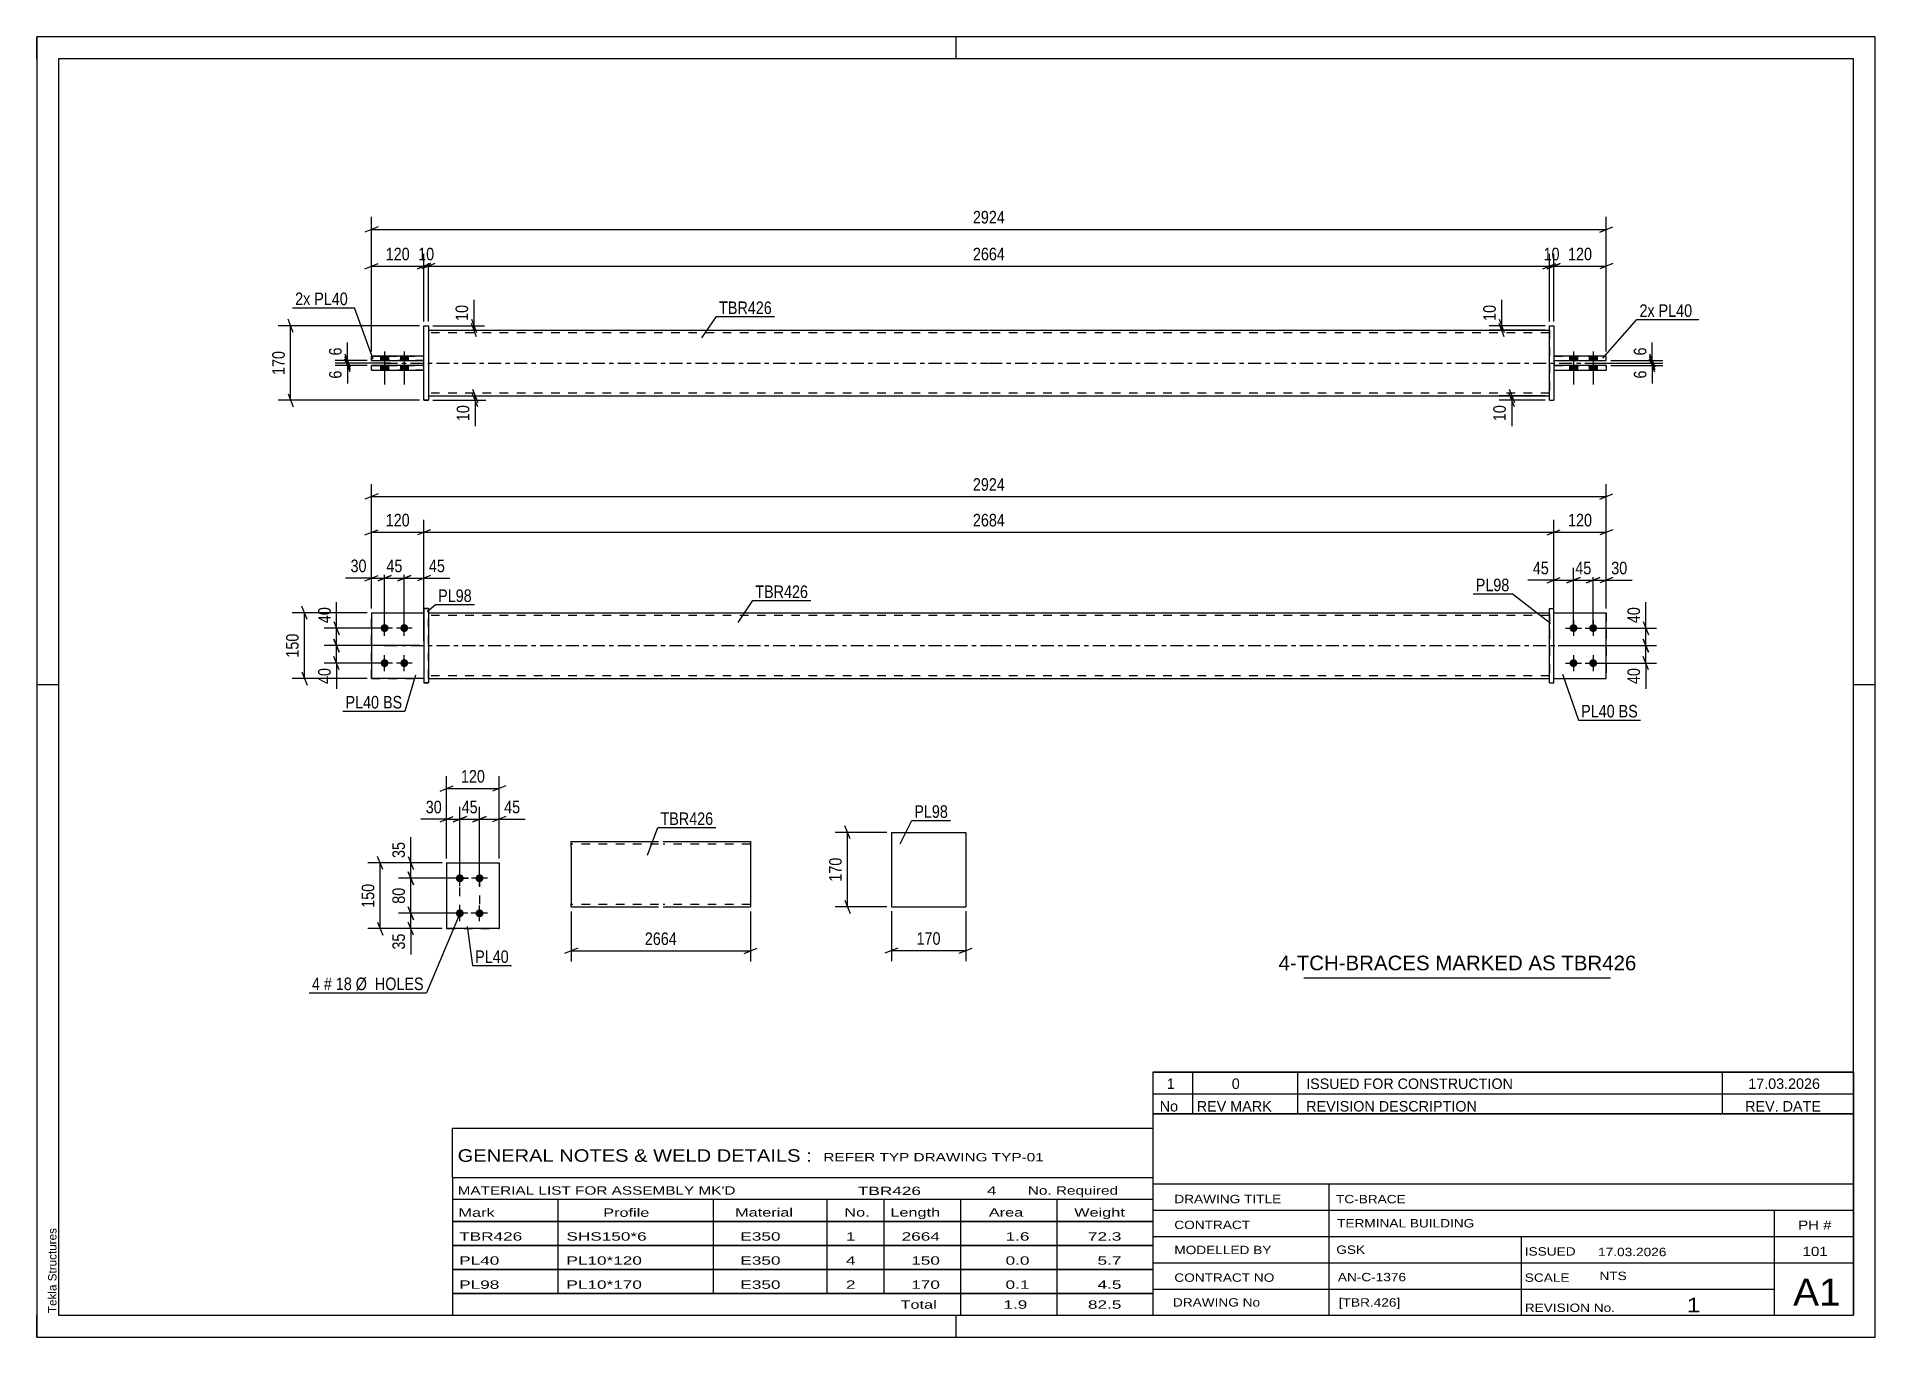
# Paper-space layout 'Layout1' of a CAD drawing. Header units: millimetres. Extents: x 0 to 420, y 0 to 297.
# The model-space entities are those that its viewports show. They can reach past a viewport. Long polylines and large blocks are cut down to what shows.
import ezdxf

# ---------------------------------------------------------------- set-up
doc = ezdxf.new("R2010")
doc.units = ezdxf.units.MM
doc.linetypes.add('DXK_LINE_DOT2', pattern=[3.9198, 1.9599, -1.9599])
doc.linetypes.add('DXK_LINE_DOT3', pattern=[5.9187, 2.979, -0.9799, 0.9799, -0.9799])
doc.layers.add('Viewport layer', color=7, linetype='Continuous', plot=False)
doc.styles.add('Arial', font='ARIAL.TTF', dxfattribs={"height": 0.2})
doc.styles.add('Arial Narrow', font='ARIALN.TTF', dxfattribs={"height": 0.2})

# ---------------------------------------------------------------- blocks, each defined once
blk = doc.blocks.new('Unknown-580574167-1163')
at = {"color": 5, "linetype": 'Continuous'}
for p, q in [((420, 297), (0, 297)), ((0, 297), (0, 0)), ((0, 292), (0, 297)), ((210, 292), (210, 297)), ((420, 0), (420, 297)), ((415, 292), (5, 292)), ((5, 292), (5, 5)), ((415, 5), (415, 292)), ((5, 149), (0, 149)), ((420, 149), (415, 149)), ((0, 0), (0, 5)), ((5, 5), (415, 5)), ((210, 0), (210, 5)), ((0, 0), (420, 0))]:
    blk.add_line(p, q, dxfattribs=at)
at = {"color": 174, "linetype": 'Continuous', "style": 'Arial'}
blk.add_text('Tekla Structures', height=1.9102, rotation=90, dxfattribs=at).set_placement((4.5, 5.5))
blk = doc.blocks.new('Part-580574167-1761 - 1733')
at = {"color": 2, "linetype": 'Continuous'}
for p, q in [((76.46, 165.45), (88.46, 165.45)), ((76.46, 165.45), (76.46, 150.45)), ((88.46, 150.45), (76.46, 150.45)), ((76.46, 150.45), (76.46, 150.45))]:
    blk.add_line(p, q, dxfattribs=at)
at = {"color": 7, "linetype": 'DXK_LINE_DOT2'}
for p, q in [((76.46, 165.45), (88.46, 165.45)), ((88.46, 165.45), (88.46, 165.45)), ((88.46, 165.45), (88.46, 150.45)), ((76.46, 150.45), (88.46, 150.45)), ((76.46, 150.45), (76.46, 150.45))]:
    blk.add_line(p, q, dxfattribs=at)
blk = doc.blocks.new('Bolt-580574167-1735 - 1733')
at = {"linetype": 'Continuous'}
for points in [[(79.46, 161.05), (79.28, 161.07), (79.1, 161.13), (78.93, 161.23), (78.79, 161.35), (78.68, 161.5), (78.61, 161.68), (78.57, 161.86), (78.57, 162.05), (78.61, 162.23), (78.68, 162.4), (78.79, 162.56), (78.93, 162.68), (79.1, 162.78), (79.28, 162.83), (79.46, 162.85), (79.65, 162.83), (79.83, 162.78), (79.99, 162.68), (80.13, 162.56), (80.24, 162.4), (80.32, 162.23), (80.36, 162.05), (80.36, 161.86), (80.32, 161.68), (80.24, 161.5), (80.13, 161.35), (79.99, 161.23), (79.83, 161.13), (79.65, 161.07)], [(83.96, 161.05), (83.78, 161.07), (83.6, 161.13), (83.43, 161.23), (83.29, 161.35), (83.18, 161.5), (83.11, 161.68), (83.07, 161.86), (83.07, 162.05), (83.11, 162.23), (83.18, 162.4), (83.29, 162.56), (83.43, 162.68), (83.6, 162.78), (83.78, 162.83), (83.96, 162.85), (84.15, 162.83), (84.33, 162.78), (84.49, 162.68), (84.63, 162.56), (84.74, 162.4), (84.82, 162.23), (84.86, 162.05), (84.86, 161.86), (84.82, 161.68), (84.74, 161.5), (84.63, 161.35), (84.49, 161.23), (84.33, 161.13), (84.15, 161.07)], [(79.46, 153.05), (79.28, 153.07), (79.1, 153.13), (78.93, 153.23), (78.79, 153.35), (78.68, 153.5), (78.61, 153.68), (78.57, 153.86), (78.57, 154.05), (78.61, 154.23), (78.68, 154.4), (78.79, 154.56), (78.93, 154.68), (79.1, 154.78), (79.28, 154.83), (79.46, 154.85), (79.65, 154.83), (79.83, 154.78), (79.99, 154.68), (80.13, 154.56), (80.24, 154.4), (80.32, 154.23), (80.36, 154.05), (80.36, 153.86), (80.32, 153.68), (80.24, 153.5), (80.13, 153.35), (79.99, 153.23), (79.83, 153.13), (79.65, 153.07)], [(83.96, 153.05), (83.78, 153.07), (83.6, 153.13), (83.43, 153.23), (83.29, 153.35), (83.18, 153.5), (83.11, 153.68), (83.07, 153.86), (83.07, 154.05), (83.11, 154.23), (83.18, 154.4), (83.29, 154.56), (83.43, 154.68), (83.6, 154.78), (83.78, 154.83), (83.96, 154.85), (84.15, 154.83), (84.33, 154.78), (84.49, 154.68), (84.63, 154.56), (84.74, 154.4), (84.82, 154.23), (84.86, 154.05), (84.86, 153.86), (84.82, 153.68), (84.74, 153.5), (84.63, 153.35), (84.49, 153.23), (84.33, 153.13), (84.15, 153.07)]]:
    blk.add_hatch(color=1, dxfattribs=at).paths.add_polyline_path(points)
at = {"color": 1, "linetype": 'Continuous'}
for p, q in [((81.26, 161.95), (77.66, 161.95)), ((79.46, 160.15), (79.46, 163.75)), ((85.76, 161.95), (82.16, 161.95)), ((83.96, 160.15), (83.96, 163.75)), ((79.46, 152.15), (79.46, 155.75)), ((83.96, 152.15), (83.96, 155.75)), ((81.26, 153.95), (77.66, 153.95)), ((85.76, 153.95), (82.16, 153.95))]:
    blk.add_line(p, q, dxfattribs=at)
blk = doc.blocks.new('Bolt-580574167-1736 - 1733')
at = {"linetype": 'Continuous'}
for points in [[(351.06, 162.85), (351.25, 162.83), (351.43, 162.78), (351.59, 162.68), (351.73, 162.56), (351.84, 162.4), (351.92, 162.23), (351.96, 162.05), (351.96, 161.86), (351.92, 161.68), (351.84, 161.5), (351.73, 161.35), (351.59, 161.23), (351.43, 161.13), (351.25, 161.07), (351.06, 161.05), (350.88, 161.07), (350.7, 161.13), (350.53, 161.23), (350.39, 161.35), (350.28, 161.5), (350.21, 161.68), (350.17, 161.86), (350.17, 162.05), (350.21, 162.23), (350.28, 162.4), (350.39, 162.56), (350.53, 162.68), (350.7, 162.78), (350.88, 162.83)], [(355.56, 162.85), (355.75, 162.83), (355.93, 162.78), (356.09, 162.68), (356.23, 162.56), (356.34, 162.4), (356.42, 162.23), (356.46, 162.05), (356.46, 161.86), (356.42, 161.68), (356.34, 161.5), (356.23, 161.35), (356.09, 161.23), (355.93, 161.13), (355.75, 161.07), (355.56, 161.05), (355.38, 161.07), (355.2, 161.13), (355.03, 161.23), (354.89, 161.35), (354.78, 161.5), (354.71, 161.68), (354.67, 161.86), (354.67, 162.05), (354.71, 162.23), (354.78, 162.4), (354.89, 162.56), (355.03, 162.68), (355.2, 162.78), (355.38, 162.83)], [(351.06, 154.85), (351.25, 154.83), (351.43, 154.78), (351.59, 154.68), (351.73, 154.56), (351.84, 154.4), (351.92, 154.23), (351.96, 154.05), (351.96, 153.86), (351.92, 153.68), (351.84, 153.5), (351.73, 153.35), (351.59, 153.23), (351.43, 153.13), (351.25, 153.07), (351.06, 153.05), (350.88, 153.07), (350.7, 153.13), (350.53, 153.23), (350.39, 153.35), (350.28, 153.5), (350.21, 153.68), (350.17, 153.86), (350.17, 154.05), (350.21, 154.23), (350.28, 154.4), (350.39, 154.56), (350.53, 154.68), (350.7, 154.78), (350.88, 154.83)], [(355.56, 154.85), (355.75, 154.83), (355.93, 154.78), (356.09, 154.68), (356.23, 154.56), (356.34, 154.4), (356.42, 154.23), (356.46, 154.05), (356.46, 153.86), (356.42, 153.68), (356.34, 153.5), (356.23, 153.35), (356.09, 153.23), (355.93, 153.13), (355.75, 153.07), (355.56, 153.05), (355.38, 153.07), (355.2, 153.13), (355.03, 153.23), (354.89, 153.35), (354.78, 153.5), (354.71, 153.68), (354.67, 153.86), (354.67, 154.05), (354.71, 154.23), (354.78, 154.4), (354.89, 154.56), (355.03, 154.68), (355.2, 154.78), (355.38, 154.83)]]:
    blk.add_hatch(color=1, dxfattribs=at).paths.add_polyline_path(points)
at = {"color": 1, "linetype": 'Continuous'}
for p, q in [((349.26, 161.95), (352.86, 161.95)), ((351.06, 163.75), (351.06, 160.15)), ((353.76, 161.95), (357.36, 161.95)), ((355.56, 163.75), (355.56, 160.15)), ((351.06, 155.75), (351.06, 152.15)), ((355.56, 155.75), (355.56, 152.15)), ((349.26, 153.95), (352.86, 153.95)), ((353.76, 153.95), (357.36, 153.95))]:
    blk.add_line(p, q, dxfattribs=at)
blk = doc.blocks.new('Part-580574167-1741 - 1733')
at = {"color": 2, "linetype": 'Continuous'}
for p, q in [((89.46, 165.45), (217.46, 165.45)), ((217.56, 165.45), (345.56, 165.45)), ((89.46, 150.45), (217.46, 150.45)), ((217.56, 150.45), (345.56, 150.45))]:
    blk.add_line(p, q, dxfattribs=at)
at = {"color": 7, "linetype": 'DXK_LINE_DOT2'}
for p, q in [((89.46, 150.45), (89.46, 165.45)), ((217.46, 164.85), (89.46, 164.85)), ((345.56, 164.85), (217.56, 164.85)), ((345.56, 165.45), (345.56, 150.45)), ((217.46, 151.05), (89.46, 151.05)), ((345.56, 151.05), (217.56, 151.05))]:
    blk.add_line(p, q, dxfattribs=at)
at = {"color": 7, "linetype": 'DXK_LINE_DOT3'}
for p, q in [((79.46, 157.95), (217.46, 157.95)), ((217.56, 157.95), (355.56, 157.95))]:
    blk.add_line(p, q, dxfattribs=at)
blk = doc.blocks.new('Part-580574167-1756 - 1733')
at = {"color": 2, "linetype": 'Continuous'}
for p, q in [((89.46, 166.45), (88.46, 166.45)), ((88.46, 166.45), (88.46, 149.45)), ((89.46, 166.45), (89.46, 166.45)), ((89.46, 166.45), (89.46, 149.45)), ((88.46, 149.45), (89.46, 149.45))]:
    blk.add_line(p, q, dxfattribs=at)
at = {"color": 7, "linetype": 'DXK_LINE_DOT2'}
for p, q in [((88.46, 166.45), (89.46, 166.45)), ((89.46, 149.45), (88.46, 149.45))]:
    blk.add_line(p, q, dxfattribs=at)
blk = doc.blocks.new('Part-580574167-1766 - 1733')
at = {"color": 7, "linetype": 'DXK_LINE_DOT2'}
for p, q in [((76.46, 165.45), (88.46, 165.45)), ((76.46, 165.45), (88.46, 165.45)), ((76.46, 150.45), (76.46, 165.45)), ((88.46, 165.45), (88.46, 165.45)), ((88.46, 165.45), (88.46, 150.45)), ((76.46, 150.45), (88.46, 150.45)), ((88.46, 150.45), (76.46, 150.45)), ((76.46, 150.45), (76.46, 150.45))]:
    blk.add_line(p, q, dxfattribs=at)
blk = doc.blocks.new('Part-580574167-1771 - 1733')
at = {"color": 2, "linetype": 'Continuous'}
for p, q in [((345.56, 166.45), (346.56, 166.45)), ((345.56, 149.45), (345.56, 166.45)), ((346.56, 149.45), (346.56, 166.45)), ((345.56, 149.45), (345.56, 149.45)), ((345.56, 149.45), (346.56, 149.45))]:
    blk.add_line(p, q, dxfattribs=at)
at = {"color": 7, "linetype": 'DXK_LINE_DOT2'}
for p, q in [((345.56, 166.45), (346.56, 166.45)), ((345.56, 149.45), (346.56, 149.45))]:
    blk.add_line(p, q, dxfattribs=at)
blk = doc.blocks.new('Part-580574167-1796 - 1733')
at = {"color": 2, "linetype": 'Continuous'}
for p, q in [((346.56, 165.45), (358.56, 165.45)), ((358.56, 165.45), (358.56, 165.45)), ((358.56, 150.45), (358.56, 165.45)), ((346.56, 150.45), (358.56, 150.45))]:
    blk.add_line(p, q, dxfattribs=at)
at = {"color": 7, "linetype": 'DXK_LINE_DOT2'}
for p, q in [((346.56, 165.45), (358.56, 165.45)), ((346.56, 150.45), (346.56, 165.45)), ((346.56, 150.45), (346.56, 150.45)), ((346.56, 150.45), (358.56, 150.45))]:
    blk.add_line(p, q, dxfattribs=at)
blk = doc.blocks.new('Part-580574167-1801 - 1733')
at = {"color": 7, "linetype": 'DXK_LINE_DOT2'}
for p, q in [((346.56, 165.45), (358.56, 165.45)), ((346.56, 150.45), (346.56, 165.45)), ((346.56, 165.45), (358.56, 165.45)), ((358.56, 165.45), (358.56, 165.45)), ((358.56, 165.45), (358.56, 150.45)), ((346.56, 150.45), (346.56, 150.45)), ((346.56, 150.45), (358.56, 150.45)), ((346.56, 150.45), (358.56, 150.45))]:
    blk.add_line(p, q, dxfattribs=at)
blk = doc.blocks.new('Part-580574167-1418 - 1390')
at = {"color": 2, "linetype": 'Continuous'}
for p, q in [((358.56, 224.09), (346.56, 224.09)), ((346.56, 223.09), (358.56, 223.09)), ((358.56, 223.09), (358.56, 224.09))]:
    blk.add_line(p, q, dxfattribs=at)
at = {"color": 7, "linetype": 'DXK_LINE_DOT2'}
for p, q in [((346.56, 224.09), (346.56, 223.09)), ((346.56, 224.09), (358.56, 224.09)), ((346.56, 223.09), (358.56, 223.09))]:
    blk.add_line(p, q, dxfattribs=at)
blk = doc.blocks.new('Part-580574167-1440 - 1390')
at = {"color": 2, "linetype": 'Continuous'}
for p, q in [((89.46, 229.99), (217.46, 229.99)), ((217.56, 229.99), (345.56, 229.99)), ((89.46, 214.99), (217.46, 214.99)), ((217.56, 214.99), (345.56, 214.99))]:
    blk.add_line(p, q, dxfattribs=at)
at = {"color": 7, "linetype": 'DXK_LINE_DOT2'}
for p, q in [((89.46, 229.99), (89.46, 214.99)), ((217.46, 229.39), (89.46, 229.39)), ((345.56, 229.39), (217.56, 229.39)), ((345.56, 229.99), (345.56, 214.99)), ((217.46, 215.59), (89.46, 215.59)), ((345.56, 215.59), (217.56, 215.59))]:
    blk.add_line(p, q, dxfattribs=at)
at = {"color": 7, "linetype": 'DXK_LINE_DOT3'}
for p, q in [((79.46, 222.49), (217.46, 222.49)), ((217.56, 222.49), (355.56, 222.49))]:
    blk.add_line(p, q, dxfattribs=at)
blk = doc.blocks.new('Bolt-580574167-1424 - 1390')
at = {"linetype": 'Continuous'}
for points in [[(78.56, 223.09), (80.36, 223.09), (80.36, 224.09), (78.56, 224.09)], [(78.56, 223.09), (80.36, 223.09), (80.36, 224.09), (78.56, 224.09)], [(83.06, 223.09), (84.86, 223.09), (84.86, 224.09), (83.06, 224.09)], [(83.06, 223.09), (84.86, 223.09), (84.86, 224.09), (83.06, 224.09)], [(78.56, 220.89), (80.36, 220.89), (80.36, 221.89), (78.56, 221.89)], [(78.56, 220.89), (80.36, 220.89), (80.36, 221.89), (78.56, 221.89)], [(83.06, 220.89), (84.86, 220.89), (84.86, 221.89), (83.06, 221.89)], [(83.06, 220.89), (84.86, 220.89), (84.86, 221.89), (83.06, 221.89)]]:
    blk.add_hatch(color=1, dxfattribs=at).paths.add_polyline_path(points)
at = {"color": 1, "linetype": 'Continuous'}
for p, q in [((78.56, 224.09), (78.56, 223.09)), ((78.56, 224.09), (78.56, 223.09)), ((79.46, 225.09), (79.46, 217.59)), ((79.46, 225.09), (79.46, 217.59)), ((80.36, 224.09), (80.36, 223.09)), ((80.36, 224.09), (80.36, 223.09)), ((83.06, 224.09), (83.06, 223.09)), ((83.06, 224.09), (83.06, 223.09)), ((83.96, 225.09), (83.96, 217.59)), ((83.96, 225.09), (83.96, 217.59)), ((84.86, 224.09), (84.86, 223.09)), ((84.86, 224.09), (84.86, 223.09)), ((78.56, 221.89), (78.56, 220.89)), ((78.56, 221.89), (78.56, 220.89)), ((80.36, 221.89), (80.36, 220.89)), ((80.36, 221.89), (80.36, 220.89)), ((83.06, 221.89), (83.06, 220.89)), ((83.06, 221.89), (83.06, 220.89)), ((84.86, 221.89), (84.86, 220.89)), ((84.86, 221.89), (84.86, 220.89))]:
    blk.add_line(p, q, dxfattribs=at)
blk = doc.blocks.new('Bolt-580574167-1425 - 1390')
at = {"linetype": 'Continuous'}
for points in [[(351.96, 224.09), (350.16, 224.09), (350.16, 223.09), (351.96, 223.09)], [(351.96, 224.09), (350.16, 224.09), (350.16, 223.09), (351.96, 223.09)], [(356.46, 224.09), (354.66, 224.09), (354.66, 223.09), (356.46, 223.09)], [(356.46, 224.09), (354.66, 224.09), (354.66, 223.09), (356.46, 223.09)], [(351.96, 221.89), (350.16, 221.89), (350.16, 220.89), (351.96, 220.89)], [(351.96, 221.89), (350.16, 221.89), (350.16, 220.89), (351.96, 220.89)], [(356.46, 221.89), (354.66, 221.89), (354.66, 220.89), (356.46, 220.89)], [(356.46, 221.89), (354.66, 221.89), (354.66, 220.89), (356.46, 220.89)]]:
    blk.add_hatch(color=1, dxfattribs=at).paths.add_polyline_path(points)
at = {"color": 1, "linetype": 'Continuous'}
for p, q in [((350.16, 224.09), (350.16, 223.09)), ((350.16, 224.09), (350.16, 223.09)), ((351.06, 225.09), (351.06, 217.59)), ((351.06, 225.09), (351.06, 217.59)), ((351.96, 224.09), (351.96, 223.09)), ((351.96, 224.09), (351.96, 223.09)), ((354.66, 224.09), (354.66, 223.09)), ((354.66, 224.09), (354.66, 223.09)), ((355.56, 225.09), (355.56, 217.59)), ((355.56, 225.09), (355.56, 217.59)), ((356.46, 224.09), (356.46, 223.09)), ((356.46, 224.09), (356.46, 223.09)), ((350.16, 221.89), (350.16, 220.89)), ((350.16, 221.89), (350.16, 220.89)), ((351.96, 221.89), (351.96, 220.89)), ((351.96, 221.89), (351.96, 220.89)), ((354.66, 221.89), (354.66, 220.89)), ((354.66, 221.89), (354.66, 220.89)), ((356.46, 221.89), (356.46, 220.89)), ((356.46, 221.89), (356.46, 220.89))]:
    blk.add_line(p, q, dxfattribs=at)
blk = doc.blocks.new('Part-580574167-1445 - 1390')
at = {"color": 2, "linetype": 'Continuous'}
for p, q in [((358.56, 221.89), (346.56, 221.89)), ((346.56, 220.89), (358.56, 220.89)), ((358.56, 221.89), (358.56, 220.89))]:
    blk.add_line(p, q, dxfattribs=at)
at = {"color": 7, "linetype": 'DXK_LINE_DOT2'}
for p, q in [((346.56, 221.89), (346.56, 220.89)), ((346.56, 221.89), (358.56, 221.89)), ((346.56, 220.89), (358.56, 220.89))]:
    blk.add_line(p, q, dxfattribs=at)
blk = doc.blocks.new('Part-580574167-1446 - 1390')
at = {"color": 2, "linetype": 'Continuous'}
for p, q in [((345.56, 230.99), (345.56, 230.99)), ((345.56, 213.99), (345.56, 230.99)), ((345.56, 230.99), (346.56, 230.99)), ((346.56, 230.99), (346.56, 230.99)), ((346.56, 230.99), (346.56, 213.99)), ((345.56, 213.99), (346.56, 213.99)), ((345.56, 213.99), (345.56, 213.99)), ((346.56, 213.99), (346.56, 213.99))]:
    blk.add_line(p, q, dxfattribs=at)
at = {"color": 7, "linetype": 'DXK_LINE_DOT2'}
for p, q in [((345.56, 230.99), (346.56, 230.99)), ((345.56, 213.99), (346.56, 213.99)), ((346.56, 213.99), (346.56, 213.99))]:
    blk.add_line(p, q, dxfattribs=at)
blk = doc.blocks.new('Part-580574167-1451 - 1390')
at = {"color": 2, "linetype": 'Continuous'}
for p, q in [((88.46, 224.09), (76.46, 224.09)), ((76.46, 223.09), (76.46, 224.09)), ((76.46, 223.09), (88.46, 223.09)), ((76.46, 223.09), (76.46, 223.09))]:
    blk.add_line(p, q, dxfattribs=at)
at = {"color": 7, "linetype": 'DXK_LINE_DOT2'}
for p, q in [((76.46, 224.09), (88.46, 224.09)), ((88.46, 223.09), (76.46, 223.09)), ((88.46, 223.09), (88.46, 224.09))]:
    blk.add_line(p, q, dxfattribs=at)
blk = doc.blocks.new('Part-580574167-1456 - 1390')
at = {"color": 2, "linetype": 'Continuous'}
for p, q in [((88.46, 221.89), (76.46, 221.89)), ((76.46, 220.89), (76.46, 221.89)), ((76.46, 220.89), (88.46, 220.89)), ((76.46, 220.89), (76.46, 220.89))]:
    blk.add_line(p, q, dxfattribs=at)
at = {"color": 7, "linetype": 'DXK_LINE_DOT2'}
for p, q in [((76.46, 221.89), (88.46, 221.89)), ((88.46, 220.89), (76.46, 220.89)), ((88.46, 220.89), (88.46, 221.89))]:
    blk.add_line(p, q, dxfattribs=at)
blk = doc.blocks.new('Part-580574167-1457 - 1390')
at = {"color": 2, "linetype": 'Continuous'}
for p, q in [((88.46, 230.99), (89.46, 230.99)), ((88.46, 213.99), (88.46, 230.99)), ((89.46, 230.99), (89.46, 230.99)), ((89.46, 230.99), (89.46, 213.99)), ((89.46, 213.99), (88.46, 213.99)), ((88.46, 213.99), (88.46, 213.99))]:
    blk.add_line(p, q, dxfattribs=at)
at = {"color": 7, "linetype": 'DXK_LINE_DOT2'}
for p, q in [((88.46, 230.99), (89.46, 230.99)), ((88.46, 213.99), (89.46, 213.99)), ((88.46, 213.99), (88.46, 213.99))]:
    blk.add_line(p, q, dxfattribs=at)
blk = doc.blocks.new('Part-580574167-2157 - 2117')
at = {"color": 2, "linetype": 'Continuous'}
for p, q in [((93.64, 108.31), (105.64, 108.31)), ((93.64, 108.31), (93.64, 93.31)), ((105.64, 108.31), (105.64, 108.31)), ((105.64, 108.31), (105.64, 93.31)), ((105.64, 93.31), (93.64, 93.31)), ((93.64, 93.31), (93.64, 93.31))]:
    blk.add_line(p, q, dxfattribs=at)
at = {"color": 7, "linetype": 'DXK_LINE_DOT2'}
for p, q in [((93.64, 108.31), (105.64, 108.31)), ((105.64, 108.31), (105.64, 108.31)), ((93.64, 93.31), (105.64, 93.31))]:
    blk.add_line(p, q, dxfattribs=at)
blk = doc.blocks.new('Bolt-580574167-2152 - 2117')
at = {"linetype": 'Continuous'}
for points in [[(96.64, 105.71), (96.83, 105.69), (97.01, 105.64), (97.17, 105.54), (97.31, 105.42), (97.42, 105.26), (97.5, 105.09), (97.54, 104.91), (97.54, 104.72), (97.5, 104.54), (97.42, 104.36), (97.31, 104.21), (97.17, 104.09), (97.01, 103.99), (96.83, 103.93), (96.64, 103.91), (96.46, 103.93), (96.28, 103.99), (96.12, 104.09), (95.98, 104.21), (95.86, 104.36), (95.79, 104.54), (95.75, 104.72), (95.75, 104.91), (95.79, 105.09), (95.86, 105.26), (95.98, 105.42), (96.12, 105.54), (96.28, 105.64), (96.46, 105.69)], [(101.14, 105.71), (101.33, 105.69), (101.51, 105.64), (101.67, 105.54), (101.81, 105.42), (101.92, 105.26), (102, 105.09), (102.04, 104.91), (102.04, 104.72), (102, 104.54), (101.92, 104.36), (101.81, 104.21), (101.67, 104.09), (101.51, 103.99), (101.33, 103.93), (101.14, 103.91), (100.96, 103.93), (100.78, 103.99), (100.62, 104.09), (100.48, 104.21), (100.36, 104.36), (100.29, 104.54), (100.25, 104.72), (100.25, 104.91), (100.29, 105.09), (100.36, 105.26), (100.48, 105.42), (100.62, 105.54), (100.78, 105.64), (100.96, 105.69)], [(96.64, 97.71), (96.83, 97.69), (97.01, 97.64), (97.17, 97.54), (97.31, 97.42), (97.42, 97.26), (97.5, 97.09), (97.54, 96.91), (97.54, 96.72), (97.5, 96.54), (97.42, 96.36), (97.31, 96.21), (97.17, 96.09), (97.01, 95.99), (96.83, 95.93), (96.64, 95.91), (96.46, 95.93), (96.28, 95.99), (96.12, 96.09), (95.98, 96.21), (95.86, 96.36), (95.79, 96.54), (95.75, 96.72), (95.75, 96.91), (95.79, 97.09), (95.86, 97.26), (95.98, 97.42), (96.12, 97.54), (96.28, 97.64), (96.46, 97.69)], [(101.14, 97.71), (101.33, 97.69), (101.51, 97.64), (101.67, 97.54), (101.81, 97.42), (101.92, 97.26), (102, 97.09), (102.04, 96.91), (102.04, 96.72), (102, 96.54), (101.92, 96.36), (101.81, 96.21), (101.67, 96.09), (101.51, 95.99), (101.33, 95.93), (101.14, 95.91), (100.96, 95.93), (100.78, 95.99), (100.62, 96.09), (100.48, 96.21), (100.36, 96.36), (100.29, 96.54), (100.25, 96.72), (100.25, 96.91), (100.29, 97.09), (100.36, 97.26), (100.48, 97.42), (100.62, 97.54), (100.78, 97.64), (100.96, 97.69)]]:
    blk.add_hatch(color=1, dxfattribs=at).paths.add_polyline_path(points)
at = {"color": 1, "linetype": 'Continuous'}
for p, q in [((96.64, 103.01), (96.64, 106.61)), ((101.14, 103.01), (101.14, 106.61)), ((98.44, 104.81), (94.84, 104.81)), ((102.94, 104.81), (99.34, 104.81)), ((98.44, 96.81), (94.84, 96.81)), ((96.64, 95.01), (96.64, 98.61)), ((102.94, 96.81), (99.34, 96.81)), ((101.14, 95.01), (101.14, 98.61))]:
    blk.add_line(p, q, dxfattribs=at)
blk = doc.blocks.new('Part-580574167-2288 - 2282')
at = {"color": 2, "linetype": 'Continuous'}
for p, q in [((195.23, 115.29), (195.23, 98.29)), ((195.23, 115.29), (212.23, 115.29)), ((212.23, 115.29), (212.23, 98.29)), ((195.23, 98.29), (212.23, 98.29))]:
    blk.add_line(p, q, dxfattribs=at)
blk = doc.blocks.new('Part-580574167-2314 - 2307')
at = {"color": 2, "linetype": 'Continuous'}
for p, q in [((122.07, 112.03), (122.07, 113.23)), ((122.07, 113.23), (142.07, 113.23)), ((122.07, 112.03), (122.07, 98.97)), ((143.07, 113.23), (163.07, 113.23)), ((163.07, 113.23), (163.07, 113.14)), ((163.07, 113.14), (163.07, 112.03)), ((163.07, 112.03), (163.07, 98.23)), ((122.07, 98.32), (122.07, 98.97)), ((122.07, 98.23), (122.07, 98.32)), ((142.07, 98.23), (122.07, 98.23)), ((163.07, 98.23), (143.07, 98.23))]:
    blk.add_line(p, q, dxfattribs=at)
at = {"color": 7, "linetype": 'DXK_LINE_DOT2'}
for p, q in [((142.07, 112.63), (122.07, 112.63)), ((163.07, 112.63), (143.07, 112.63)), ((163.07, 112.88), (163.07, 112.03)), ((122.07, 98.97), (122.07, 98.58)), ((122.07, 98.83), (122.07, 98.88)), ((142.07, 98.83), (122.07, 98.83)), ((163.07, 98.83), (143.07, 98.83)), ((163.07, 98.88), (163.07, 98.97)), ((163.07, 98.83), (163.07, 98.88)), ((163.07, 98.83), (163.07, 98.88))]:
    blk.add_line(p, q, dxfattribs=at)
blk = doc.blocks.new('Rectangle-580574167-2267 - 2117')
at = {"color": 1, "linetype": 'DXK_LINE_DOT2'}
blk.add_lwpolyline([(96.64, 104.81), (101.14, 104.81), (101.14, 96.81), (96.64, 96.81), (96.64, 104.81)], close=True, dxfattribs=at)
blk = doc.blocks.new('StraightDimension-580574167-1850 - 1733')
at = {"color": 7, "linetype": 'Continuous'}
for p, q in [((76.46, 166.45), (76.46, 194.83)), ((358.56, 166.45), (358.56, 194.83)), ((77.96, 192.58), (74.96, 191.38)), ((76.46, 191.98), (358.56, 191.98)), ((357.06, 191.38), (360.06, 192.58))]:
    blk.add_line(p, q, dxfattribs=at)
at = {"color": 0}
blk.add_wipeout([(221.77, 192.73), (221.77, 196.93), (213.26, 196.93), (213.26, 192.73)], dxfattribs=at)
at = {"color": 3, "style": 'Arial Narrow'}
blk.add_text('2924', height=2.863, dxfattribs=at).set_placement((213.86, 193.33))
blk = doc.blocks.new('StraightDimension-580574167-1879 - 1733')
at = {"color": 7, "linetype": 'Continuous'}
for p, q in [((356.56, 161.95), (370.01, 161.95)), ((367.01, 163.45), (368.21, 160.45)), ((367.61, 157.95), (367.61, 161.95)), ((347.56, 157.95), (370.01, 157.95)), ((368.21, 156.45), (367.01, 159.45))]:
    blk.add_line(p, q, dxfattribs=at)
at = {"color": 0}
blk.add_wipeout([(366.86, 167.34), (362.66, 167.34), (362.66, 162.48), (366.86, 162.48)], dxfattribs=at)
at = {"color": 7, "linetype": 'Continuous'}
blk.add_line((367.61, 161.95), (367.61, 167.86), dxfattribs=at)
blk.add_line((367.61, 161.95), (367.61, 167.86), dxfattribs=at)
at = {"color": 3, "style": 'Arial Narrow'}
blk.add_text('40', height=2.863, rotation=90.0002, dxfattribs=at).set_placement((366.26, 163.08))
blk = doc.blocks.new('StraightDimension-580574167-1994 - 1733')
at = {"color": 7, "linetype": 'Continuous'}
for p, q in [((87.46, 157.95), (65.65, 157.95)), ((67.9, 159.45), (69.1, 156.45)), ((69.1, 152.45), (67.9, 155.45)), ((68.5, 153.95), (68.5, 157.95)), ((78.46, 153.95), (65.65, 153.95))]:
    blk.add_line(p, q, dxfattribs=at)
at = {"color": 0}
blk.add_wipeout([(67.75, 153.43), (63.55, 153.43), (63.55, 148.57), (67.75, 148.57)], dxfattribs=at)
at = {"color": 7, "linetype": 'Continuous'}
blk.add_line((68.5, 153.95), (68.5, 148.05), dxfattribs=at)
blk.add_line((68.5, 153.95), (68.5, 148.05), dxfattribs=at)
at = {"color": 3, "style": 'Arial Narrow'}
blk.add_text('40', height=2.863, rotation=90.0002, dxfattribs=at).set_placement((67.15, 149.17))
blk = doc.blocks.new('StraightDimension-580574167-1968 - 1733')
at = {"color": 7, "linetype": 'Continuous'}
for p, q in [((74.96, 172.78), (77.96, 173.98)), ((76.46, 166.45), (76.46, 176.23)), ((76.46, 173.38), (79.46, 173.38)), ((80.96, 173.98), (77.96, 172.78)), ((79.46, 162.95), (79.46, 176.23))]:
    blk.add_line(p, q, dxfattribs=at)
at = {"color": 0}
blk.add_wipeout([(75.94, 174.13), (75.94, 178.33), (71.08, 178.33), (71.08, 174.13)], dxfattribs=at)
at = {"color": 7, "linetype": 'Continuous'}
blk.add_line((76.46, 173.38), (70.56, 173.38), dxfattribs=at)
blk.add_line((76.46, 173.38), (70.56, 173.38), dxfattribs=at)
at = {"color": 3, "style": 'Arial Narrow'}
blk.add_text('30', height=2.863, dxfattribs=at).set_placement((71.68, 174.73))
blk = doc.blocks.new('StraightDimension-580574167-1804 - 1733')
at = {"color": 7, "linetype": 'Continuous'}
for p, q in [((354.06, 172.29), (357.06, 173.49)), ((355.56, 162.95), (355.56, 175.74)), ((355.56, 172.89), (358.56, 172.89)), ((360.06, 173.49), (357.06, 172.29)), ((358.56, 166.45), (358.56, 175.74))]:
    blk.add_line(p, q, dxfattribs=at)
at = {"color": 0}
blk.add_wipeout([(363.94, 173.64), (363.94, 177.84), (359.09, 177.84), (359.09, 173.64)], dxfattribs=at)
at = {"color": 7, "linetype": 'Continuous'}
blk.add_line((358.56, 172.89), (364.47, 172.89), dxfattribs=at)
blk.add_line((358.56, 172.89), (364.47, 172.89), dxfattribs=at)
at = {"color": 3, "style": 'Arial Narrow'}
blk.add_text('30', height=2.863, dxfattribs=at).set_placement((359.69, 174.24))
blk = doc.blocks.new('StraightDimension-580574167-1820 - 1733')
at = {"color": 7, "linetype": 'Continuous'}
for p, q in [((349.56, 172.29), (352.56, 173.49)), ((351.06, 162.95), (351.06, 175.74)), ((351.06, 172.89), (355.56, 172.89)), ((357.06, 173.49), (354.06, 172.29)), ((355.56, 162.95), (355.56, 175.74))]:
    blk.add_line(p, q, dxfattribs=at)
at = {"color": 0}
blk.add_wipeout([(355.74, 173.64), (355.74, 177.84), (350.88, 177.84), (350.88, 173.64)], dxfattribs=at)
at = {"color": 3, "style": 'Arial Narrow'}
blk.add_text('45', height=2.863, dxfattribs=at).set_placement((351.48, 174.24))
blk = doc.blocks.new('StraightDimension-580574167-1833 - 1733')
at = {"color": 7, "linetype": 'Continuous'}
for p, q in [((345.06, 172.29), (348.06, 173.49)), ((346.56, 166.45), (346.56, 175.74)), ((346.56, 172.89), (351.06, 172.89)), ((352.56, 173.49), (349.56, 172.29)), ((351.06, 162.95), (351.06, 175.74))]:
    blk.add_line(p, q, dxfattribs=at)
at = {"color": 0}
blk.add_wipeout([(346.04, 173.64), (346.04, 177.84), (341.18, 177.84), (341.18, 173.64)], dxfattribs=at)
at = {"color": 7, "linetype": 'Continuous'}
blk.add_line((346.56, 172.89), (340.66, 172.89), dxfattribs=at)
blk.add_line((346.56, 172.89), (340.66, 172.89), dxfattribs=at)
at = {"color": 3, "style": 'Arial Narrow'}
blk.add_text('45', height=2.863, dxfattribs=at).set_placement((341.78, 174.24))
blk = doc.blocks.new('StraightDimension-580574167-1870 - 1733')
at = {"color": 7, "linetype": 'Continuous'}
for p, q in [((347.56, 157.95), (370.01, 157.95)), ((367.01, 159.45), (368.21, 156.45)), ((368.21, 152.45), (367.01, 155.45)), ((367.61, 153.95), (367.61, 157.95)), ((356.56, 153.95), (370.01, 153.95))]:
    blk.add_line(p, q, dxfattribs=at)
at = {"color": 0}
blk.add_wipeout([(366.86, 153.43), (362.66, 153.43), (362.66, 148.57), (366.86, 148.57)], dxfattribs=at)
at = {"color": 7, "linetype": 'Continuous'}
blk.add_line((367.61, 153.95), (367.61, 148.05), dxfattribs=at)
blk.add_line((367.61, 153.95), (367.61, 148.05), dxfattribs=at)
at = {"color": 3, "style": 'Arial Narrow'}
blk.add_text('40', height=2.863, rotation=90.0002, dxfattribs=at).set_placement((366.26, 149.17))
blk = doc.blocks.new('StraightDimension-580574167-1889 - 1733')
at = {"color": 7, "linetype": 'Continuous'}
for p, q in [((346.56, 166.45), (346.56, 186.68)), ((358.56, 166.45), (358.56, 186.68)), ((345.06, 183.23), (348.06, 184.43)), ((346.56, 183.83), (358.56, 183.83)), ((360.06, 184.43), (357.06, 183.23))]:
    blk.add_line(p, q, dxfattribs=at)
at = {"color": 0}
blk.add_wipeout([(355.91, 184.58), (355.91, 188.78), (349.22, 188.78), (349.22, 184.58)], dxfattribs=at)
at = {"color": 3, "style": 'Arial Narrow'}
blk.add_text('120', height=2.863, dxfattribs=at).set_placement((349.82, 185.18))
blk = doc.blocks.new('StraightDimension-580574167-1908 - 1733')
at = {"color": 7, "linetype": 'Continuous'}
for p, q in [((88.46, 158.95), (88.46, 186.68)), ((346.56, 166.45), (346.56, 186.68)), ((89.96, 184.43), (86.96, 183.23)), ((88.46, 183.83), (346.56, 183.83)), ((345.06, 183.23), (348.06, 184.43))]:
    blk.add_line(p, q, dxfattribs=at)
at = {"color": 0}
blk.add_wipeout([(221.77, 184.58), (221.77, 188.78), (213.26, 188.78), (213.26, 184.58)], dxfattribs=at)
at = {"color": 3, "style": 'Arial Narrow'}
blk.add_text('2684', height=2.863, dxfattribs=at).set_placement((213.86, 185.18))
blk = doc.blocks.new('StraightDimension-580574167-1923 - 1733')
at = {"color": 7, "linetype": 'Continuous'}
for p, q in [((76.46, 166.45), (76.46, 186.68)), ((88.46, 158.95), (88.46, 186.68)), ((74.96, 183.23), (77.96, 184.43)), ((76.46, 183.83), (88.46, 183.83)), ((89.96, 184.43), (86.96, 183.23))]:
    blk.add_line(p, q, dxfattribs=at)
at = {"color": 0}
blk.add_wipeout([(85.81, 184.58), (85.81, 188.78), (79.12, 188.78), (79.12, 184.58)], dxfattribs=at)
at = {"color": 3, "style": 'Arial Narrow'}
blk.add_text('120', height=2.863, dxfattribs=at).set_placement((79.72, 185.18))
blk = doc.blocks.new('StraightDimension-580574167-1939 - 1733')
at = {"color": 7, "linetype": 'Continuous'}
for p, q in [((82.46, 172.78), (85.46, 173.98)), ((83.96, 162.95), (83.96, 176.23)), ((83.96, 173.38), (88.46, 173.38)), ((89.96, 173.98), (86.96, 172.78)), ((88.46, 166.45), (88.46, 176.23))]:
    blk.add_line(p, q, dxfattribs=at)
at = {"color": 0}
blk.add_wipeout([(93.84, 174.13), (93.84, 178.33), (88.99, 178.33), (88.99, 174.13)], dxfattribs=at)
at = {"color": 7, "linetype": 'Continuous'}
blk.add_line((88.46, 173.38), (94.37, 173.38), dxfattribs=at)
blk.add_line((88.46, 173.38), (94.37, 173.38), dxfattribs=at)
at = {"color": 3, "style": 'Arial Narrow'}
blk.add_text('45', height=2.863, dxfattribs=at).set_placement((89.59, 174.73))
blk = doc.blocks.new('StraightDimension-580574167-1955 - 1733')
at = {"color": 7, "linetype": 'Continuous'}
for p, q in [((77.96, 172.78), (80.96, 173.98)), ((79.46, 162.95), (79.46, 176.23)), ((79.46, 173.38), (83.96, 173.38)), ((85.46, 173.98), (82.46, 172.78)), ((83.96, 162.95), (83.96, 176.23))]:
    blk.add_line(p, q, dxfattribs=at)
at = {"color": 0}
blk.add_wipeout([(84.14, 174.13), (84.14, 178.33), (79.28, 178.33), (79.28, 174.13)], dxfattribs=at)
at = {"color": 3, "style": 'Arial Narrow'}
blk.add_text('45', height=2.863, dxfattribs=at).set_placement((79.88, 174.73))
blk = doc.blocks.new('StraightDimension-580574167-1985 - 1733')
at = {"color": 7, "linetype": 'Continuous'}
for p, q in [((78.46, 161.95), (65.65, 161.95)), ((67.9, 163.45), (69.1, 160.45)), ((68.5, 157.95), (68.5, 161.95)), ((87.46, 157.95), (65.65, 157.95)), ((69.1, 156.45), (67.9, 159.45))]:
    blk.add_line(p, q, dxfattribs=at)
at = {"color": 0}
blk.add_wipeout([(67.75, 167.34), (63.55, 167.34), (63.55, 162.48), (67.75, 162.48)], dxfattribs=at)
at = {"color": 7, "linetype": 'Continuous'}
blk.add_line((68.5, 161.95), (68.5, 167.86), dxfattribs=at)
blk.add_line((68.5, 161.95), (68.5, 167.86), dxfattribs=at)
at = {"color": 3, "style": 'Arial Narrow'}
blk.add_text('40', height=2.863, rotation=90.0002, dxfattribs=at).set_placement((67.15, 163.08))
blk = doc.blocks.new('StraightDimension-580574167-2004 - 1733')
at = {"color": 7, "linetype": 'Continuous'}
for p, q in [((75.46, 165.45), (58.32, 165.45)), ((61.77, 163.95), (60.57, 166.95)), ((61.17, 150.45), (61.17, 165.45)), ((60.57, 151.95), (61.77, 148.95)), ((75.46, 150.45), (58.32, 150.45))]:
    blk.add_line(p, q, dxfattribs=at)
at = {"color": 0}
blk.add_wipeout([(60.42, 161.3), (56.22, 161.3), (56.22, 154.61), (60.42, 154.61)], dxfattribs=at)
at = {"color": 3, "style": 'Arial Narrow'}
blk.add_text('150', height=2.863, rotation=90.0002, dxfattribs=at).set_placement((59.82, 155.21))
blk = doc.blocks.new('StraightDimension-580574167-1645 - 1390')
at = {"color": 7, "linetype": 'Continuous'}
for p, q in [((359.56, 223.09), (371.46, 223.09)), ((368.46, 224.59), (369.66, 221.59)), ((369.66, 220.99), (368.46, 223.99)), ((369.06, 222.49), (369.06, 223.09)), ((354.31, 222.49), (371.46, 222.49))]:
    blk.add_line(p, q, dxfattribs=at)
at = {"color": 0}
blk.add_wipeout([(368.31, 226.64), (364.11, 226.64), (364.11, 223.61), (368.31, 223.61)], dxfattribs=at)
at = {"color": 7, "linetype": 'Continuous'}
blk.add_line((369.06, 223.09), (369.06, 227.17), dxfattribs=at)
blk.add_line((369.06, 223.09), (369.06, 227.17), dxfattribs=at)
at = {"color": 3, "style": 'Arial Narrow'}
blk.add_text('6', height=2.86, rotation=90.0002, dxfattribs=at).set_placement((367.71, 224.21))
blk = doc.blocks.new('StraightDimension-580574167-1665 - 1390')
at = {"color": 7, "linetype": 'Continuous'}
for p, q in [((58.6, 229.49), (57.4, 232.49)), ((87.46, 230.99), (55.15, 230.99)), ((58, 213.99), (58, 230.99)), ((57.4, 215.49), (58.6, 212.49)), ((87.46, 213.99), (55.15, 213.99))]:
    blk.add_line(p, q, dxfattribs=at)
at = {"color": 0}
blk.add_wipeout([(57.25, 225.83), (53.05, 225.83), (53.05, 219.15), (57.25, 219.15)], dxfattribs=at)
at = {"color": 3, "style": 'Arial Narrow'}
blk.add_text('170', height=2.863, rotation=90.0002, dxfattribs=at).set_placement((56.65, 219.75))
blk = doc.blocks.new('StraightDimension-580574167-1533 - 1390')
at = {"color": 7, "linetype": 'Continuous'}
for p, q in [((344.56, 214.99), (334.11, 214.99)), ((336.36, 216.49), (337.56, 213.49)), ((337.56, 212.49), (336.36, 215.49)), ((336.96, 213.99), (336.96, 214.99)), ((344.56, 213.99), (334.11, 213.99))]:
    blk.add_line(p, q, dxfattribs=at)
at = {"color": 0}
blk.add_wipeout([(336.21, 213.46), (332.01, 213.46), (332.01, 208.61), (336.21, 208.61)], dxfattribs=at)
at = {"color": 7, "linetype": 'Continuous'}
blk.add_line((336.96, 213.99), (336.96, 208.08), dxfattribs=at)
blk.add_line((336.96, 213.99), (336.96, 208.08), dxfattribs=at)
at = {"color": 3, "style": 'Arial Narrow'}
blk.add_text('10', height=2.863, rotation=90.0002, dxfattribs=at).set_placement((335.61, 209.21))
blk = doc.blocks.new('StraightDimension-580574167-1547 - 1390')
at = {"color": 7, "linetype": 'Continuous'}
for p, q in [((334.06, 232.49), (335.26, 229.49)), ((335.26, 228.49), (334.06, 231.49)), ((344.56, 230.99), (331.81, 230.99)), ((344.56, 229.99), (331.81, 229.99)), ((334.66, 229.99), (334.66, 230.99))]:
    blk.add_line(p, q, dxfattribs=at)
at = {"color": 0}
blk.add_wipeout([(333.91, 236.37), (329.71, 236.37), (329.71, 231.51), (333.91, 231.51)], dxfattribs=at)
at = {"color": 7, "linetype": 'Continuous'}
blk.add_line((334.66, 230.99), (334.66, 236.89), dxfattribs=at)
blk.add_line((334.66, 230.99), (334.66, 236.89), dxfattribs=at)
at = {"color": 3, "style": 'Arial Narrow'}
blk.add_text('10', height=2.863, rotation=90.0002, dxfattribs=at).set_placement((333.31, 232.11))
blk = doc.blocks.new('StraightDimension-580574167-1562 - 1390')
at = {"color": 7, "linetype": 'Continuous'}
for p, q in [((77.96, 253.61), (74.96, 252.41)), ((76.46, 225.09), (76.46, 255.86)), ((76.46, 253.01), (358.56, 253.01)), ((357.06, 252.41), (360.06, 253.61)), ((358.56, 225.09), (358.56, 255.86))]:
    blk.add_line(p, q, dxfattribs=at)
at = {"color": 0}
blk.add_wipeout([(221.77, 253.76), (221.77, 257.96), (213.26, 257.96), (213.26, 253.76)], dxfattribs=at)
at = {"color": 3, "style": 'Arial Narrow'}
blk.add_text('2924', height=2.863, dxfattribs=at).set_placement((213.86, 254.36))
blk = doc.blocks.new('StraightDimension-580574167-1573 - 1390')
at = {"color": 7, "linetype": 'Continuous'}
for p, q in [((344.06, 244), (347.06, 245.2)), ((348.06, 245.2), (345.06, 244)), ((345.56, 231.99), (345.56, 247.45)), ((345.56, 244.6), (346.56, 244.6)), ((346.56, 231.99), (346.56, 247.45))]:
    blk.add_line(p, q, dxfattribs=at)
at = {"color": 0}
blk.add_wipeout([(348.49, 245.35), (348.49, 249.55), (343.63, 249.55), (343.63, 245.35)], dxfattribs=at)
at = {"color": 3, "style": 'Arial Narrow'}
blk.add_text('10', height=2.863, dxfattribs=at).set_placement((344.23, 245.95))
blk = doc.blocks.new('StraightDimension-580574167-1583 - 1390')
at = {"color": 7, "linetype": 'Continuous'}
for p, q in [((90.96, 245.2), (87.96, 244)), ((89.46, 231.99), (89.46, 247.45)), ((89.46, 244.6), (345.56, 244.6)), ((344.06, 244), (347.06, 245.2)), ((345.56, 231.99), (345.56, 247.45))]:
    blk.add_line(p, q, dxfattribs=at)
at = {"color": 0}
blk.add_wipeout([(221.77, 245.35), (221.77, 249.55), (213.26, 249.55), (213.26, 245.35)], dxfattribs=at)
at = {"color": 3, "style": 'Arial Narrow'}
blk.add_text('2664', height=2.863, dxfattribs=at).set_placement((213.86, 245.95))
blk = doc.blocks.new('StraightDimension-580574167-1593 - 1390')
at = {"color": 7, "linetype": 'Continuous'}
for p, q in [((86.96, 244), (89.96, 245.2)), ((90.96, 245.2), (87.96, 244)), ((88.46, 231.99), (88.46, 247.45)), ((88.46, 244.6), (89.46, 244.6)), ((89.46, 231.99), (89.46, 247.45))]:
    blk.add_line(p, q, dxfattribs=at)
at = {"color": 0}
blk.add_wipeout([(91.39, 245.35), (91.39, 249.55), (86.53, 249.55), (86.53, 245.35)], dxfattribs=at)
at = {"color": 3, "style": 'Arial Narrow'}
blk.add_text('10', height=2.863, dxfattribs=at).set_placement((87.13, 245.95))
blk = doc.blocks.new('StraightDimension-580574167-1603 - 1390')
at = {"color": 7, "linetype": 'Continuous'}
for p, q in [((74.96, 244), (77.96, 245.2)), ((76.46, 225.09), (76.46, 247.45)), ((76.46, 244.6), (88.46, 244.6)), ((89.96, 245.2), (86.96, 244)), ((88.46, 231.99), (88.46, 247.45))]:
    blk.add_line(p, q, dxfattribs=at)
at = {"color": 0}
blk.add_wipeout([(85.81, 245.35), (85.81, 249.55), (79.12, 249.55), (79.12, 245.35)], dxfattribs=at)
at = {"color": 3, "style": 'Arial Narrow'}
blk.add_text('120', height=2.863, dxfattribs=at).set_placement((79.72, 245.95))
blk = doc.blocks.new('StraightDimension-580574167-1613 - 1390')
at = {"color": 7, "linetype": 'Continuous'}
for p, q in [((345.06, 244), (348.06, 245.2)), ((346.56, 231.99), (346.56, 247.45)), ((346.56, 244.6), (358.56, 244.6)), ((360.06, 245.2), (357.06, 244)), ((358.56, 225.09), (358.56, 247.45))]:
    blk.add_line(p, q, dxfattribs=at)
at = {"color": 0}
blk.add_wipeout([(355.91, 245.35), (355.91, 249.55), (349.22, 249.55), (349.22, 245.35)], dxfattribs=at)
at = {"color": 3, "style": 'Arial Narrow'}
blk.add_text('120', height=2.863, dxfattribs=at).set_placement((349.82, 245.95))
blk = doc.blocks.new('StraightDimension-580574167-1624 - 1390')
at = {"color": 7, "linetype": 'Continuous'}
for p, q in [((90.46, 214.99), (102.56, 214.99)), ((99.56, 216.49), (100.76, 213.49)), ((100.76, 212.49), (99.56, 215.49)), ((100.16, 213.99), (100.16, 214.99)), ((90.46, 213.99), (102.56, 213.99))]:
    blk.add_line(p, q, dxfattribs=at)
at = {"color": 0}
blk.add_wipeout([(99.41, 213.46), (95.21, 213.46), (95.21, 208.61), (99.41, 208.61)], dxfattribs=at)
at = {"color": 7, "linetype": 'Continuous'}
blk.add_line((100.16, 213.99), (100.16, 208.08), dxfattribs=at)
blk.add_line((100.16, 213.99), (100.16, 208.08), dxfattribs=at)
at = {"color": 3, "style": 'Arial Narrow'}
blk.add_text('10', height=2.863, rotation=90.0002, dxfattribs=at).set_placement((98.81, 209.21))
blk = doc.blocks.new('StraightDimension-580574167-1634 - 1390')
at = {"color": 7, "linetype": 'Continuous'}
for p, q in [((99.29, 232.49), (100.49, 229.49)), ((100.49, 228.49), (99.29, 231.49)), ((90.46, 230.99), (102.29, 230.99)), ((90.46, 229.99), (102.29, 229.99)), ((99.89, 229.99), (99.89, 230.99))]:
    blk.add_line(p, q, dxfattribs=at)
at = {"color": 0}
blk.add_wipeout([(99.14, 236.37), (94.94, 236.37), (94.94, 231.51), (99.14, 231.51)], dxfattribs=at)
at = {"color": 7, "linetype": 'Continuous'}
blk.add_line((99.89, 230.99), (99.89, 236.89), dxfattribs=at)
blk.add_line((99.89, 230.99), (99.89, 236.89), dxfattribs=at)
at = {"color": 3, "style": 'Arial Narrow'}
blk.add_text('10', height=2.863, rotation=90.0002, dxfattribs=at).set_placement((98.54, 232.11))
blk = doc.blocks.new('StraightDimension-580574167-1656 - 1390')
at = {"color": 7, "linetype": 'Continuous'}
for p, q in [((368.46, 223.99), (369.66, 220.99)), ((369.66, 220.39), (368.46, 223.39)), ((354.31, 222.49), (371.46, 222.49)), ((359.56, 221.89), (371.46, 221.89)), ((369.06, 221.89), (369.06, 222.49))]:
    blk.add_line(p, q, dxfattribs=at)
at = {"color": 0}
blk.add_wipeout([(368.31, 221.36), (364.11, 221.36), (364.11, 218.34), (368.31, 218.34)], dxfattribs=at)
at = {"color": 7, "linetype": 'Continuous'}
blk.add_line((369.06, 221.89), (369.06, 217.81), dxfattribs=at)
blk.add_line((369.06, 221.89), (369.06, 217.81), dxfattribs=at)
at = {"color": 3, "style": 'Arial Narrow'}
blk.add_text('6', height=2.86, rotation=90.0002, dxfattribs=at).set_placement((367.71, 218.94))
blk = doc.blocks.new('StraightDimension-580574167-1676 - 1390')
at = {"color": 7, "linetype": 'Continuous'}
for p, q in [((70.39, 223.99), (71.59, 220.99)), ((71.59, 220.39), (70.39, 223.39)), ((80.71, 222.49), (68.14, 222.49)), ((75.46, 221.89), (68.14, 221.89)), ((70.99, 221.89), (70.99, 222.49))]:
    blk.add_line(p, q, dxfattribs=at)
at = {"color": 0}
blk.add_wipeout([(70.24, 221.36), (66.04, 221.36), (66.04, 218.33), (70.24, 218.33)], dxfattribs=at)
at = {"color": 7, "linetype": 'Continuous'}
blk.add_line((70.99, 221.89), (70.99, 217.81), dxfattribs=at)
blk.add_line((70.99, 221.89), (70.99, 217.81), dxfattribs=at)
at = {"color": 3, "style": 'Arial Narrow'}
blk.add_text('6', height=2.86, rotation=90.0002, dxfattribs=at).set_placement((69.64, 218.93))
blk = doc.blocks.new('StraightDimension-580574167-1686 - 1390')
at = {"color": 7, "linetype": 'Continuous'}
for p, q in [((75.46, 223.09), (68.14, 223.09)), ((70.39, 224.59), (71.59, 221.59)), ((71.59, 220.99), (70.39, 223.99)), ((70.99, 222.49), (70.99, 223.09)), ((80.71, 222.49), (68.14, 222.49))]:
    blk.add_line(p, q, dxfattribs=at)
at = {"color": 0}
blk.add_wipeout([(70.24, 226.64), (66.04, 226.64), (66.04, 223.61), (70.24, 223.61)], dxfattribs=at)
at = {"color": 7, "linetype": 'Continuous'}
blk.add_line((70.99, 223.09), (70.99, 227.17), dxfattribs=at)
blk.add_line((70.99, 223.09), (70.99, 227.17), dxfattribs=at)
at = {"color": 3, "style": 'Arial Narrow'}
blk.add_text('6', height=2.86, rotation=90.0002, dxfattribs=at).set_placement((69.64, 224.21))
blk = doc.blocks.new('StraightDimension-580574167-2160 - 2117')
at = {"color": 7, "linetype": 'Continuous'}
for p, q in [((93.64, 109.31), (93.64, 128.16)), ((105.64, 109.31), (105.64, 128.16)), ((92.14, 124.71), (95.14, 125.91)), ((93.64, 125.31), (105.64, 125.31)), ((107.14, 125.91), (104.14, 124.71))]:
    blk.add_line(p, q, dxfattribs=at)
at = {"color": 0}
blk.add_wipeout([(102.99, 126.06), (102.99, 130.26), (96.3, 130.26), (96.3, 126.06)], dxfattribs=at)
at = {"color": 3, "style": 'Arial Narrow'}
blk.add_text('120', height=2.863, dxfattribs=at).set_placement((96.9, 126.66))
blk = doc.blocks.new('StraightDimension-580574167-2177 - 2117')
at = {"color": 7, "linetype": 'Continuous'}
for p, q in [((95.14, 117.71), (98.14, 118.91)), ((96.64, 105.81), (96.64, 121.16)), ((96.64, 118.31), (101.14, 118.31)), ((102.64, 118.91), (99.64, 117.71)), ((101.14, 105.81), (101.14, 121.16))]:
    blk.add_line(p, q, dxfattribs=at)
at = {"color": 0}
blk.add_wipeout([(101.32, 119.06), (101.32, 123.26), (96.47, 123.26), (96.47, 119.06)], dxfattribs=at)
at = {"color": 3, "style": 'Arial Narrow'}
blk.add_text('45', height=2.863, dxfattribs=at).set_placement((97.07, 119.66))
blk = doc.blocks.new('StraightDimension-580574167-2187 - 2117')
at = {"color": 7, "linetype": 'Continuous'}
for p, q in [((92.14, 117.71), (95.14, 118.91)), ((93.64, 109.31), (93.64, 121.16)), ((93.64, 118.31), (96.64, 118.31)), ((98.14, 118.91), (95.14, 117.71)), ((96.64, 105.81), (96.64, 121.16))]:
    blk.add_line(p, q, dxfattribs=at)
at = {"color": 0}
blk.add_wipeout([(93.12, 119.06), (93.12, 123.26), (88.26, 123.26), (88.26, 119.06)], dxfattribs=at)
at = {"color": 7, "linetype": 'Continuous'}
blk.add_line((93.64, 118.31), (87.74, 118.31), dxfattribs=at)
blk.add_line((93.64, 118.31), (87.74, 118.31), dxfattribs=at)
at = {"color": 3, "style": 'Arial Narrow'}
blk.add_text('30', height=2.863, dxfattribs=at).set_placement((88.86, 119.66))
blk = doc.blocks.new('StraightDimension-580574167-2200 - 2117')
at = {"color": 7, "linetype": 'Continuous'}
for p, q in [((99.64, 117.71), (102.64, 118.91)), ((101.14, 105.81), (101.14, 121.16)), ((101.14, 118.31), (105.64, 118.31)), ((107.14, 118.91), (104.14, 117.71)), ((105.64, 109.31), (105.64, 121.16))]:
    blk.add_line(p, q, dxfattribs=at)
at = {"color": 0}
blk.add_wipeout([(111.03, 119.06), (111.03, 123.26), (106.17, 123.26), (106.17, 119.06)], dxfattribs=at)
at = {"color": 7, "linetype": 'Continuous'}
blk.add_line((105.64, 118.31), (111.55, 118.31), dxfattribs=at)
blk.add_line((105.64, 118.31), (111.55, 118.31), dxfattribs=at)
at = {"color": 3, "style": 'Arial Narrow'}
blk.add_text('45', height=2.863, dxfattribs=at).set_placement((106.77, 119.66))
blk = doc.blocks.new('StraightDimension-580574167-2214 - 2117')
at = {"color": 7, "linetype": 'Continuous'}
for p, q in [((79.05, 106.81), (77.85, 109.81)), ((92.64, 108.31), (75.6, 108.31)), ((78.45, 93.31), (78.45, 108.31)), ((92.64, 93.31), (75.6, 93.31)), ((77.85, 94.81), (79.05, 91.81))]:
    blk.add_line(p, q, dxfattribs=at)
at = {"color": 0}
blk.add_wipeout([(77.7, 104.16), (73.5, 104.16), (73.5, 97.47), (77.7, 97.47)], dxfattribs=at)
at = {"color": 3, "style": 'Arial Narrow'}
blk.add_text('150', height=2.863, rotation=90.0002, dxfattribs=at).set_placement((77.1, 98.07))
blk = doc.blocks.new('StraightDimension-580574167-2231 - 2117')
at = {"color": 7, "linetype": 'Continuous'}
for p, q in [((95.64, 96.81), (82.6, 96.81)), ((84.85, 98.31), (86.05, 95.31)), ((85.45, 93.31), (85.45, 96.81)), ((92.64, 93.31), (82.6, 93.31)), ((86.05, 91.81), (84.85, 94.81))]:
    blk.add_line(p, q, dxfattribs=at)
at = {"color": 0}
blk.add_wipeout([(84.7, 92.79), (80.5, 92.79), (80.5, 87.93), (84.7, 87.93)], dxfattribs=at)
at = {"color": 7, "linetype": 'Continuous'}
blk.add_line((85.45, 93.31), (85.45, 87.41), dxfattribs=at)
blk.add_line((85.45, 93.31), (85.45, 87.41), dxfattribs=at)
at = {"color": 3, "style": 'Arial Narrow'}
blk.add_text('35', height=2.863, rotation=90.0002, dxfattribs=at).set_placement((84.1, 88.53))
blk = doc.blocks.new('StraightDimension-580574167-2244 - 2117')
at = {"color": 7, "linetype": 'Continuous'}
for p, q in [((84.85, 106.31), (86.05, 103.31)), ((95.64, 104.81), (82.6, 104.81)), ((85.45, 96.81), (85.45, 104.81)), ((95.64, 96.81), (82.6, 96.81)), ((86.05, 95.31), (84.85, 98.31))]:
    blk.add_line(p, q, dxfattribs=at)
at = {"color": 0}
blk.add_wipeout([(84.7, 103.24), (80.5, 103.24), (80.5, 98.39), (84.7, 98.39)], dxfattribs=at)
at = {"color": 3, "style": 'Arial Narrow'}
blk.add_text('80', height=2.863, rotation=90.0002, dxfattribs=at).set_placement((84.1, 98.99))
blk = doc.blocks.new('StraightDimension-580574167-2254 - 2117')
at = {"color": 7, "linetype": 'Continuous'}
for p, q in [((84.85, 109.81), (86.05, 106.81)), ((92.64, 108.31), (82.6, 108.31)), ((86.05, 103.31), (84.85, 106.31)), ((85.45, 104.81), (85.45, 108.31)), ((95.64, 104.81), (82.6, 104.81))]:
    blk.add_line(p, q, dxfattribs=at)
at = {"color": 0}
blk.add_wipeout([(84.7, 113.69), (80.5, 113.69), (80.5, 108.84), (84.7, 108.84)], dxfattribs=at)
at = {"color": 7, "linetype": 'Continuous'}
blk.add_line((85.45, 108.31), (85.45, 114.22), dxfattribs=at)
blk.add_line((85.45, 108.31), (85.45, 114.22), dxfattribs=at)
at = {"color": 3, "style": 'Arial Narrow'}
blk.add_text('35', height=2.863, rotation=90.0002, dxfattribs=at).set_placement((84.1, 109.44))
blk = doc.blocks.new('StraightDimension-580574167-2290 - 2282')
at = {"color": 7, "linetype": 'Continuous'}
for p, q in [((194.23, 115.29), (182.38, 115.29)), ((185.83, 113.79), (184.63, 116.79)), ((185.23, 98.29), (185.23, 115.29)), ((194.23, 98.29), (182.38, 98.29)), ((184.63, 99.79), (185.83, 96.79))]:
    blk.add_line(p, q, dxfattribs=at)
at = {"color": 0}
blk.add_wipeout([(184.48, 110.13), (180.28, 110.13), (180.28, 103.44), (184.48, 103.44)], dxfattribs=at)
at = {"color": 3, "style": 'Arial Narrow'}
blk.add_text('170', height=2.863, rotation=90.0002, dxfattribs=at).set_placement((183.88, 104.04))
blk = doc.blocks.new('StraightDimension-580574167-2299 - 2282')
at = {"color": 7, "linetype": 'Continuous'}
for p, q in [((195.23, 97.29), (195.23, 85.89)), ((212.23, 97.29), (212.23, 85.89)), ((196.73, 88.89), (193.73, 87.69)), ((195.23, 88.29), (212.23, 88.29)), ((210.73, 87.69), (213.73, 88.89))]:
    blk.add_line(p, q, dxfattribs=at)
at = {"color": 0}
blk.add_wipeout([(207.07, 89.04), (207.07, 93.24), (200.39, 93.24), (200.39, 89.04)], dxfattribs=at)
at = {"color": 3, "style": 'Arial Narrow'}
blk.add_text('170', height=2.863, dxfattribs=at).set_placement((200.99, 89.64))
blk = doc.blocks.new('StraightDimension-580574167-2317 - 2307')
at = {"color": 7, "linetype": 'Continuous'}
for p, q in [((122.07, 97.23), (122.07, 85.83)), ((163.07, 97.23), (163.07, 85.83)), ((123.57, 88.83), (120.57, 87.63)), ((122.07, 88.23), (163.07, 88.23)), ((161.57, 87.63), (164.57, 88.83))]:
    blk.add_line(p, q, dxfattribs=at)
at = {"color": 0}
blk.add_wipeout([(146.83, 88.98), (146.83, 93.18), (138.31, 93.18), (138.31, 88.98)], dxfattribs=at)
at = {"color": 3, "style": 'Arial Narrow'}
blk.add_text('2664', height=2.863, dxfattribs=at).set_placement((138.91, 89.58))
blk = doc.blocks.new('Unknown-580574167-3693')
at = {"color": 7, "linetype": 'Continuous'}
for p, q in [((95, 47.75), (255, 47.75)), ((95, 36.5), (95, 47.75)), ((255, 47.75), (255, 36.5)), ((95, 36.5), (255, 36.5)), ((95, 36.5), (95, 31.5)), ((255, 36.5), (255, 31.5)), ((95, 31.5), (255, 31.5)), ((95, 31.5), (95, 26.5)), ((119, 31.5), (119, 26.5)), ((154.5, 31.5), (154.5, 26.5)), ((180.5, 31.5), (180.5, 26.5)), ((193.5, 31.5), (193.5, 26.5)), ((211, 31.5), (211, 26.5)), ((233, 31.5), (233, 26.5)), ((255, 31.5), (255, 26.5)), ((95, 26.5), (255, 26.5)), ((95, 26.45), (95, 21.05)), ((95, 26.45), (255, 26.45)), ((119, 26.5), (119, 21)), ((154.5, 26.5), (154.5, 21)), ((180.5, 26.5), (180.5, 21)), ((193.5, 26.5), (193.5, 21)), ((211, 26.5), (211, 21)), ((233, 26.5), (233, 21)), ((255, 26.45), (255, 21.05)), ((95, 21.05), (255, 21.05)), ((119, 21), (119, 15.5)), ((154.5, 21), (154.5, 15.5)), ((180.5, 21), (180.5, 15.5)), ((193.5, 21), (193.5, 15.5)), ((211, 21), (211, 15.5)), ((233, 21), (233, 15.5)), ((95, 20.95), (95, 15.55)), ((95, 20.95), (255, 20.95)), ((255, 20.95), (255, 15.55)), ((95, 15.55), (255, 15.55)), ((95, 15.45), (95, 10.05)), ((95, 15.45), (255, 15.45)), ((119, 15.5), (119, 10)), ((154.5, 15.5), (154.5, 10)), ((180.5, 15.5), (180.5, 10)), ((193.5, 15.5), (193.5, 10)), ((211, 15.5), (211, 10)), ((233, 15.5), (233, 10)), ((255, 15.45), (255, 10.05)), ((95, 10.05), (255, 10.05)), ((95, 10), (255, 10)), ((95, 10), (95, 5)), ((211, 10), (211, 5)), ((233, 10), (233, 5)), ((255, 10), (255, 5)), ((95, 5), (255, 5))]:
    blk.add_line(p, q, dxfattribs=at)
at = {"color": 7, "style": 'Arial Narrow'}
for s, height, width, p in [('GENERAL NOTES & WELD DETAILS :', 2.8633, 1.4, (96.15, 40.06)), ('REFER TYP DRAWING TYP-01', 1.9089, 1.6, (179.7, 40.16)), ("MATERIAL LIST FOR ASSEMBLY MK'D", 1.9089, 1.6, (96.15, 32.56)), ('TBR426', 1.909, 1.794707, (187.59, 32.47)), ('4', 1.91, 1.794707, (217.08, 32.56)), ('No. Required', 1.9089, 1.6, (226.41, 32.56)), ('Mark', 1.909, 1.7, (96.34, 27.5)), ('Profile', 1.909, 1.7, (129.41, 27.5)), ('Material', 1.909, 1.7, (159.54, 27.56)), ('No.', 1.909, 1.7, (184.5, 27.56)), ('Length', 1.909, 1.7, (195, 27.56)), ('Area', 1.909, 1.7, (217.5, 27.56)), ('Weight', 1.909, 1.7, (237, 27.56))]:
    blk.add_text(s, height=height, dxfattribs=dict(at, width=width)).set_placement(p)
at = {"color": 7, "linetype": 'Continuous', "style": 'Arial Narrow'}
for s, height, width, p in [('TBR426', 1.909, 1.794707, (96.5, 22.06)), ('SHS150*6', 1.909, 1.794707, (121, 22.06)), ('E350', 1.909, 1.794707, (160.74, 22.06)), ('1', 1.91, 1.794707, (184.86, 22.06)), ('2664', 1.909, 1.794707, (197.58, 22.06)), ('1.6', 1.909, 1.794707, (221.32, 22.06)), ('72.3', 1.909, 1.794707, (240.14, 22.06)), ('PL40', 1.909, 1.794707, (96.5, 16.56)), ('PL10*120', 1.909, 1.794707, (121, 16.56)), ('E350', 1.909, 1.794707, (160.74, 16.56)), ('4', 1.91, 1.794707, (184.86, 16.56)), ('150', 1.909, 1.794707, (199.77, 16.56)), ('0.0', 1.909, 1.794707, (221.32, 16.56)), ('5.7', 1.909, 1.794707, (242.33, 16.56)), ('PL98', 1.909, 1.794707, (96.5, 11.06)), ('PL10*170', 1.909, 1.794707, (121, 11.06)), ('E350', 1.909, 1.794707, (160.74, 11.06)), ('2', 1.91, 1.794707, (184.86, 11.06)), ('170', 1.909, 1.794707, (199.77, 11.06)), ('0.1', 1.909, 1.794707, (221.32, 11.06)), ('4.5', 1.909, 1.794707, (242.33, 11.06)), ('Total', 1.909, 1.7, (197.33, 6.5)), ('1.9', 1.909, 1.794707, (220.83, 6.5)), ('82.5', 1.909, 1.794707, (240.14, 6.5))]:
    blk.add_text(s, height=height, dxfattribs=dict(at, width=width)).set_placement(p)
blk = doc.blocks.new('Unknown-580574167-3691')
at = {"color": 7, "linetype": 'Continuous'}
for p, q in [((255, 51.05), (255, 5)), ((255, 51.05), (415, 51.05)), ((415, 51), (415, 5)), ((255, 35), (415, 35)), ((295.14, 35), (295.14, 5)), ((255, 29), (415, 29)), ((397, 5.05), (397, 29.05)), ((255, 23), (415, 23)), ((339.14, 23), (339.14, 5)), ((255, 17), (415, 17)), ((255, 11), (397, 11)), ((255, 5), (415, 5))]:
    blk.add_line(p, q, dxfattribs=at)
at = {"color": 7, "style": 'Arial Narrow'}
for s, height, width, p in [('DRAWING TITLE', 1.9089, 1.425378, (259.88, 30.61)), ('TC-BRACE', 1.909, 1.425378, (296.81, 30.59)), ('CONTRACT', 1.909, 1.425378, (259.88, 24.71)), ('TERMINAL BUILDING', 1.9089, 1.425378, (297.06, 25.07)), ('MODELLED BY', 1.9089, 1.425378, (259.88, 18.98)), ('GSK', 1.909, 1.425378, (296.88, 19.04)), ('ISSUED', 1.909, 1.425378, (339.94, 18.64)), ('17.03.2026', 1.909, 1.425378, (356.69, 18.52)), ('CONTRACT NO', 1.9089, 1.425378, (259.88, 12.66)), ('AN-C-1376', 1.909, 1.425378, (297.23, 12.78)), ('SCALE', 1.909, 1.425378, (339.94, 12.65)), ('A1', 6.204, 1.25, (401.24, 7.2)), ('DRAWING No', 1.909, 1.425378, (259.56, 7)), ('[TBR.426]', 1.909, 1.425378, (297.46, 6.99)), ('1', 3.34, 1.5, (376.91, 5.68)), ('REVISION No.', 1.9089, 1.425378, (339.94, 5.77))]:
    blk.add_text(s, height=height, dxfattribs=dict(at, width=width)).set_placement(p)
at = {"color": 7, "linetype": 'Continuous', "style": 'Arial Narrow'}
for s, height, width, p in [('PH #', 2.1, 1.42538, (402.4, 24.55)), ('101', 2.1, 1.42538, (403.41, 18.55)), ('NTS', 1.909, 1.425378, (357, 13.05))]:
    blk.add_text(s, height=height, dxfattribs=dict(at, width=width)).set_placement(p)
blk = doc.blocks.new('Unknown-580574167-3692')
at = {"color": 7, "linetype": 'Continuous'}
for p, q in [((255, 60.55), (415, 60.55)), ((415, 60.55), (255, 60.55)), ((255, 60.55), (255, 55.55)), ((264, 60.55), (264, 55.55)), ((288, 60.55), (288, 55.55)), ((385, 60.55), (385, 55.55)), ((415, 60.55), (415, 55.55)), ((255, 55.55), (415, 55.55)), ((255, 55.55), (255, 51.05)), ((255, 55.55), (415, 55.55)), ((264, 55.55), (264, 51.05)), ((288, 55.55), (288, 51.05)), ((385, 55.55), (385, 51.05)), ((415, 55.55), (415, 51.05)), ((415, 51.05), (255, 51.05))]:
    blk.add_line(p, q, dxfattribs=at)
at = {"color": 7, "linetype": 'Continuous', "style": 'Arial Narrow'}
for s, height, width, p in [('1', 2.39, 1.196471, (258.16, 56.7)), ('0', 2.39, 1.196471, (273, 56.7)), ('ISSUED FOR CONSTRUCTION', 2.3861, 1.196471, (290, 56.7)), ('17.03.2026', 2.386, 1.196471, (391, 56.7)), ('No', 2.386, 1.2, (256.54, 51.55)), ('REV MARK', 2.386, 1.2, (265, 51.55)), ('REVISION DESCRIPTION', 2.3861, 1.2, (290, 51.55)), ('REV. DATE', 2.386, 1.2, (390.28, 51.55))]:
    blk.add_text(s, height=height, dxfattribs=dict(at, width=width)).set_placement(p)
blk = doc.blocks.new('Unknown-580574167-3694')
at = {"color": 7, "linetype": 'Continuous'}
blk.add_line((289.5, 82.05), (359.5, 82.05), dxfattribs=at)
at = {"color": 7, "style": 'Arial'}
blk.add_text('4-TCH-BRACES MARKED AS TBR426', height=3.3428, dxfattribs=at).set_placement((283.69, 83.8))
blk = doc.blocks.new('Mark-580574167-1737 - 1733')
at = {"color": 0}
blk.add_wipeout([(176.21, 168.83), (176.21, 171.83), (164.15, 171.83), (164.15, 168.83)], dxfattribs=at)
blk.add_wipeout([(176.21, 168.83), (176.21, 171.83), (164.15, 171.83), (164.15, 168.83)], dxfattribs=at)
at = {"color": 30, "linetype": 'Continuous'}
for p, q in [((160.26, 163.26), (163.55, 168.23)), ((163.55, 168.23), (176.81, 168.23))]:
    blk.add_line(p, q, dxfattribs=at)
at = {"color": 3, "style": 'Arial Narrow'}
blk.add_text('TBR426', height=2.863, dxfattribs=at).set_placement((164.15, 168.83))
blk = doc.blocks.new('Mark-580574167-1752 - 1733')
at = {"color": 0}
blk.add_wipeout([(99.38, 167.92), (99.38, 170.92), (91.7, 170.92), (91.7, 167.92)], dxfattribs=at)
blk.add_wipeout([(99.38, 167.92), (99.38, 170.92), (91.7, 170.92), (91.7, 167.92)], dxfattribs=at)
at = {"color": 30, "linetype": 'Continuous'}
for p, q in [((89.16, 165.77), (91.1, 167.32)), ((91.1, 167.32), (99.98, 167.32))]:
    blk.add_line(p, q, dxfattribs=at)
at = {"color": 3, "style": 'Arial Narrow'}
blk.add_text('PL98', height=2.863, dxfattribs=at).set_placement((91.7, 167.92))
blk = doc.blocks.new('Mark-580574167-1767 - 1733')
at = {"color": 0}
blk.add_wipeout([(336.42, 170.38), (336.42, 173.38), (328.74, 173.38), (328.74, 170.38)], dxfattribs=at)
blk.add_wipeout([(336.42, 170.38), (336.42, 173.38), (328.74, 173.38), (328.74, 170.38)], dxfattribs=at)
at = {"color": 30, "linetype": 'Continuous'}
for p in [(328.14, 169.78), (345.79, 163.03)]:
    blk.add_line(p, (337.02, 169.78), dxfattribs=at)
at = {"color": 3, "style": 'Arial Narrow'}
blk.add_text('PL98', height=2.863, dxfattribs=at).set_placement((328.74, 170.38))
blk = doc.blocks.new('MarkSet-580574167-2039 - 1733')
at = {"color": 0}
blk.add_wipeout([(78.2, 143.59), (78.2, 146.59), (70.53, 146.59), (70.53, 143.59)], dxfattribs=at)
blk.add_wipeout([(78.2, 143.59), (78.2, 146.59), (70.53, 146.59), (70.53, 143.59)], dxfattribs=at)
blk.add_wipeout([(83.48, 143.59), (83.48, 146.59), (79.1, 146.59), (79.1, 143.59)], dxfattribs=at)
blk.add_wipeout([(83.48, 143.59), (83.48, 146.59), (79.1, 146.59), (79.1, 143.59)], dxfattribs=at)
at = {"color": 30, "linetype": 'Continuous'}
for p in [(86.51, 151.23), (69.93, 142.99)]:
    blk.add_line(p, (84.08, 142.99), dxfattribs=at)
at = {"color": 3, "style": 'Arial Narrow'}
for s, p in [('PL40', (70.53, 143.59)), ('BS', (79.1, 143.59))]:
    blk.add_text(s, height=2.863, dxfattribs=at).set_placement(p)
blk = doc.blocks.new('MarkSet-580574167-2045 - 1733')
at = {"color": 0}
blk.add_wipeout([(360.48, 141.55), (360.48, 144.55), (352.81, 144.55), (352.81, 141.55)], dxfattribs=at)
blk.add_wipeout([(360.48, 141.55), (360.48, 144.55), (352.81, 144.55), (352.81, 141.55)], dxfattribs=at)
at = {"color": 30, "linetype": 'Continuous'}
blk.add_line((348.57, 151.42), (352.21, 140.95), dxfattribs=at)
at = {"color": 0}
blk.add_wipeout([(365.77, 141.55), (365.77, 144.55), (361.38, 144.55), (361.38, 141.55)], dxfattribs=at)
blk.add_wipeout([(365.77, 141.55), (365.77, 144.55), (361.38, 144.55), (361.38, 141.55)], dxfattribs=at)
at = {"color": 30, "linetype": 'Continuous'}
blk.add_line((352.21, 140.95), (366.37, 140.95), dxfattribs=at)
at = {"color": 3, "style": 'Arial Narrow'}
for s, p in [('PL40', (352.81, 141.55)), ('BS', (361.38, 141.55))]:
    blk.add_text(s, height=2.863, dxfattribs=at).set_placement(p)
blk = doc.blocks.new('Mark-580574167-1436 - 1390')
at = {"color": 0}
blk.add_wipeout([(167.94, 233.68), (167.94, 236.68), (155.88, 236.68), (155.88, 233.68)], dxfattribs=at)
blk.add_wipeout([(167.94, 233.68), (167.94, 236.68), (155.88, 236.68), (155.88, 233.68)], dxfattribs=at)
at = {"color": 30, "linetype": 'Continuous'}
for p, q in [((151.91, 228.23), (155.28, 233.08)), ((155.28, 233.08), (168.54, 233.08))]:
    blk.add_line(p, q, dxfattribs=at)
at = {"color": 3, "style": 'Arial Narrow'}
blk.add_text('TBR426', height=2.863, dxfattribs=at).set_placement((155.88, 233.68))
blk = doc.blocks.new('MarkSet-580574167-1718 - 1390')
at = {"color": 0}
blk.add_wipeout([(369.61, 233.03), (369.61, 236.03), (366.14, 236.03), (366.14, 233.03)], dxfattribs=at)
blk.add_wipeout([(369.61, 233.03), (369.61, 236.03), (366.14, 236.03), (366.14, 233.03)], dxfattribs=at)
at = {"color": 30, "linetype": 'Continuous'}
blk.add_line((357.77, 223.6), (365.54, 232.43), dxfattribs=at)
at = {"color": 0}
blk.add_wipeout([(378.18, 233.03), (378.18, 236.03), (370.51, 236.03), (370.51, 233.03)], dxfattribs=at)
blk.add_wipeout([(378.18, 233.03), (378.18, 236.03), (370.51, 236.03), (370.51, 233.03)], dxfattribs=at)
at = {"color": 30, "linetype": 'Continuous'}
blk.add_line((365.54, 232.43), (379.68, 232.43), dxfattribs=at)
at = {"color": 3, "style": 'Arial Narrow'}
for s, p in [('2x', (366.14, 233.03)), ('PL40', (370.51, 233.03))]:
    blk.add_text(s, height=2.863, dxfattribs=at).set_placement(p)
blk = doc.blocks.new('MarkSet-580574167-1724 - 1390')
at = {"color": 0}
blk.add_wipeout([(62.49, 235.72), (62.49, 238.72), (59.02, 238.72), (59.02, 235.72)], dxfattribs=at)
blk.add_wipeout([(62.49, 235.72), (62.49, 238.72), (59.02, 238.72), (59.02, 235.72)], dxfattribs=at)
blk.add_wipeout([(71.07, 235.72), (71.07, 238.72), (63.39, 238.72), (63.39, 235.72)], dxfattribs=at)
blk.add_wipeout([(71.07, 235.72), (71.07, 238.72), (63.39, 238.72), (63.39, 235.72)], dxfattribs=at)
at = {"color": 30, "linetype": 'Continuous'}
for p in [(58.42, 235.12), (76.82, 223.37)]:
    blk.add_line(p, (72.57, 235.12), dxfattribs=at)
at = {"color": 3, "style": 'Arial Narrow'}
for s, p in [('2x', (59.02, 235.72)), ('PL40', (63.39, 235.72))]:
    blk.add_text(s, height=2.863, dxfattribs=at).set_placement(p)
blk = doc.blocks.new('Mark-580574167-2148 - 2117')
at = {"color": 0}
blk.add_wipeout([(64.69, 79.28), (64.69, 82.28), (62.86, 82.28), (62.86, 79.28)], dxfattribs=at)
blk.add_wipeout([(64.69, 79.28), (64.69, 82.28), (62.86, 82.28), (62.86, 79.28)], dxfattribs=at)
blk.add_wipeout([(67.42, 79.28), (67.42, 82.28), (65.59, 82.28), (65.59, 79.28)], dxfattribs=at)
blk.add_wipeout([(67.42, 79.28), (67.42, 82.28), (65.59, 82.28), (65.59, 79.28)], dxfattribs=at)
at = {"color": 3, "style": 'Arial Narrow'}
blk.add_text('4', height=2.86, dxfattribs=at).set_placement((62.86, 79.28))
at = {"color": 0}
blk.add_wipeout([(71.97, 79.28), (71.97, 82.28), (68.32, 82.28), (68.32, 79.28)], dxfattribs=at)
blk.add_wipeout([(71.97, 79.28), (71.97, 82.28), (68.32, 82.28), (68.32, 79.28)], dxfattribs=at)
at = {"color": 3, "style": 'Arial Narrow'}
blk.add_text('#', height=2.86, dxfattribs=at).set_placement((65.59, 79.28))
at = {"color": 0}
blk.add_wipeout([(88.4, 79.28), (88.4, 82.28), (72.87, 82.28), (72.87, 79.28)], dxfattribs=at)
blk.add_wipeout([(88.4, 79.28), (88.4, 82.28), (72.87, 82.28), (72.87, 79.28)], dxfattribs=at)
at = {"color": 7, "linetype": 'Continuous'}
for p in [(96.69, 96.94), (62.26, 78.68)]:
    blk.add_line(p, (89, 78.68), dxfattribs=at)
at = {"color": 3, "style": 'Arial Narrow'}
for s, p in [('18', (68.32, 79.28)), ('Ø  HOLES', (72.87, 79.28))]:
    blk.add_text(s, height=2.863, dxfattribs=at).set_placement(p)
blk = doc.blocks.new('Mark-580574167-2153 - 2117')
at = {"color": 0}
blk.add_wipeout([(107.82, 85.48), (107.82, 88.48), (100.15, 88.48), (100.15, 85.48)], dxfattribs=at)
blk.add_wipeout([(107.82, 85.48), (107.82, 88.48), (100.15, 88.48), (100.15, 85.48)], dxfattribs=at)
at = {"color": 30, "linetype": 'Continuous'}
for p, q in [((98.36, 93.84), (99.55, 84.88)), ((99.55, 84.88), (108.42, 84.88))]:
    blk.add_line(p, q, dxfattribs=at)
at = {"color": 3, "style": 'Arial Narrow'}
blk.add_text('PL40', height=2.863, dxfattribs=at).set_placement((100.15, 85.48))
blk = doc.blocks.new('Mark-580574167-2284 - 2282')
at = {"color": 0}
blk.add_wipeout([(208.16, 118.62), (208.16, 121.62), (200.48, 121.62), (200.48, 118.62)], dxfattribs=at)
blk.add_wipeout([(208.16, 118.62), (208.16, 121.62), (200.48, 121.62), (200.48, 118.62)], dxfattribs=at)
at = {"color": 30, "linetype": 'Continuous'}
for p, q in [((197.25, 112.66), (199.88, 118.02)), ((199.88, 118.02), (208.76, 118.02))]:
    blk.add_line(p, q, dxfattribs=at)
at = {"color": 3, "style": 'Arial Narrow'}
blk.add_text('PL98', height=2.863, dxfattribs=at).set_placement((200.48, 118.62))
blk = doc.blocks.new('Mark-580574167-2310 - 2307')
at = {"color": 0}
blk.add_wipeout([(154.54, 116.99), (154.54, 119.99), (142.49, 119.99), (142.49, 116.99)], dxfattribs=at)
blk.add_wipeout([(154.54, 116.99), (154.54, 119.99), (142.49, 119.99), (142.49, 116.99)], dxfattribs=at)
at = {"color": 30, "linetype": 'Continuous'}
for p, q in [((139.53, 110.08), (141.89, 116.39)), ((141.89, 116.39), (155.14, 116.39))]:
    blk.add_line(p, q, dxfattribs=at)
at = {"color": 3, "style": 'Arial Narrow'}
blk.add_text('TBR426', height=2.863, dxfattribs=at).set_placement((142.49, 116.99))

msp = doc.modelspace()

# ---------------------------------------------------------------- block references
for name in ['Unknown-580574167-1163', 'Part-580574167-1440 - 1390', 'Part-580574167-1457 - 1390', 'Part-580574167-1446 - 1390', 'Part-580574167-1451 - 1390', 'Bolt-580574167-1424 - 1390', 'Part-580574167-1418 - 1390', 'Bolt-580574167-1425 - 1390', 'Part-580574167-1456 - 1390', 'Part-580574167-1445 - 1390', 'Part-580574167-1761 - 1733', 'Part-580574167-1766 - 1733', 'Part-580574167-1741 - 1733', 'Part-580574167-1756 - 1733', 'Part-580574167-1771 - 1733', 'Part-580574167-1796 - 1733', 'Part-580574167-1801 - 1733', 'Bolt-580574167-1735 - 1733', 'Bolt-580574167-1736 - 1733', 'Part-580574167-2288 - 2282', 'Part-580574167-2314 - 2307', 'Part-580574167-2157 - 2117', 'Bolt-580574167-2152 - 2117', 'Rectangle-580574167-2267 - 2117', 'Unknown-580574167-3694', 'Unknown-580574167-3692', 'Unknown-580574167-3691', 'Unknown-580574167-3693']:
    msp.add_blockref(name, (0, 0))

# ---------------------------------------------------------------- next in the draw order: block references
for name in ['StraightDimension-580574167-1547 - 1390', 'StraightDimension-580574167-1665 - 1390', 'StraightDimension-580574167-1645 - 1390', 'StraightDimension-580574167-1624 - 1390', 'StraightDimension-580574167-1533 - 1390', 'StraightDimension-580574167-1850 - 1733', 'StraightDimension-580574167-1994 - 1733', 'StraightDimension-580574167-2160 - 2117', 'Mark-580574167-2310 - 2307', 'Mark-580574167-2284 - 2282', 'StraightDimension-580574167-2290 - 2282', 'StraightDimension-580574167-2317 - 2307']:
    msp.add_blockref(name, (0, 0))

# ---------------------------------------------------------------- next in the draw order: block references
for name in ['StraightDimension-580574167-1562 - 1390', 'StraightDimension-580574167-1968 - 1733', 'StraightDimension-580574167-1879 - 1733', 'StraightDimension-580574167-2177 - 2117', 'StraightDimension-580574167-2299 - 2282']:
    msp.add_blockref(name, (0, 0))

# ---------------------------------------------------------------- next in the draw order: block references
for name in ['StraightDimension-580574167-1573 - 1390', 'StraightDimension-580574167-1804 - 1733', 'StraightDimension-580574167-1870 - 1733', 'StraightDimension-580574167-2187 - 2117']:
    msp.add_blockref(name, (0, 0))

# ---------------------------------------------------------------- next in the draw order: block references
for name in ['StraightDimension-580574167-1583 - 1390', 'StraightDimension-580574167-1820 - 1733', 'MarkSet-580574167-2045 - 1733', 'StraightDimension-580574167-2200 - 2117', 'StraightDimension-580574167-2214 - 2117']:
    msp.add_blockref(name, (0, 0))

# ---------------------------------------------------------------- next in the draw order: block references
for name in ['StraightDimension-580574167-1593 - 1390', 'StraightDimension-580574167-1613 - 1390', 'Mark-580574167-1436 - 1390', 'StraightDimension-580574167-1833 - 1733', 'StraightDimension-580574167-2231 - 2117']:
    msp.add_blockref(name, (0, 0))

# ---------------------------------------------------------------- next in the draw order: block references
for name in ['StraightDimension-580574167-1603 - 1390', 'StraightDimension-580574167-1656 - 1390', 'StraightDimension-580574167-1889 - 1733', 'StraightDimension-580574167-2244 - 2117']:
    msp.add_blockref(name, (0, 0))

# ---------------------------------------------------------------- next in the draw order: block references
for name in ['StraightDimension-580574167-1634 - 1390', 'MarkSet-580574167-1718 - 1390', 'StraightDimension-580574167-1676 - 1390', 'StraightDimension-580574167-1908 - 1733', 'StraightDimension-580574167-2254 - 2117', 'Mark-580574167-2148 - 2117']:
    msp.add_blockref(name, (0, 0))

# ---------------------------------------------------------------- next in the draw order: block references
for name in ['StraightDimension-580574167-1686 - 1390', 'StraightDimension-580574167-1923 - 1733', 'Mark-580574167-1767 - 1733', 'Mark-580574167-1737 - 1733', 'Mark-580574167-2153 - 2117']:
    msp.add_blockref(name, (0, 0))

# ---------------------------------------------------------------- next in the draw order: block references
for name in ['MarkSet-580574167-1724 - 1390', 'StraightDimension-580574167-1939 - 1733']:
    msp.add_blockref(name, (0, 0))

# ---------------------------------------------------------------- next in the draw order: block references
msp.add_blockref('StraightDimension-580574167-1955 - 1733', (0, 0))

# ---------------------------------------------------------------- next in the draw order: block references
msp.add_blockref('StraightDimension-580574167-1985 - 1733', (0, 0))

# ---------------------------------------------------------------- next in the draw order: block references
for name in ['Mark-580574167-1752 - 1733', 'StraightDimension-580574167-2004 - 1733']:
    msp.add_blockref(name, (0, 0))

# ---------------------------------------------------------------- next in the draw order: block references
msp.add_blockref('MarkSet-580574167-2039 - 1733', (0, 0))

psp = doc.layouts.get("Layout1")

# ---------------------------------------------------------------- viewports
at = {"layer": 'Viewport layer', "view_target_point": (210, 148.5)}
psp.add_viewport(center=(210, 148.5), size=(420, 297), view_center_point=(0, 0), view_height=297, dxfattribs=at)

doc.saveas('drawing.dxf')
